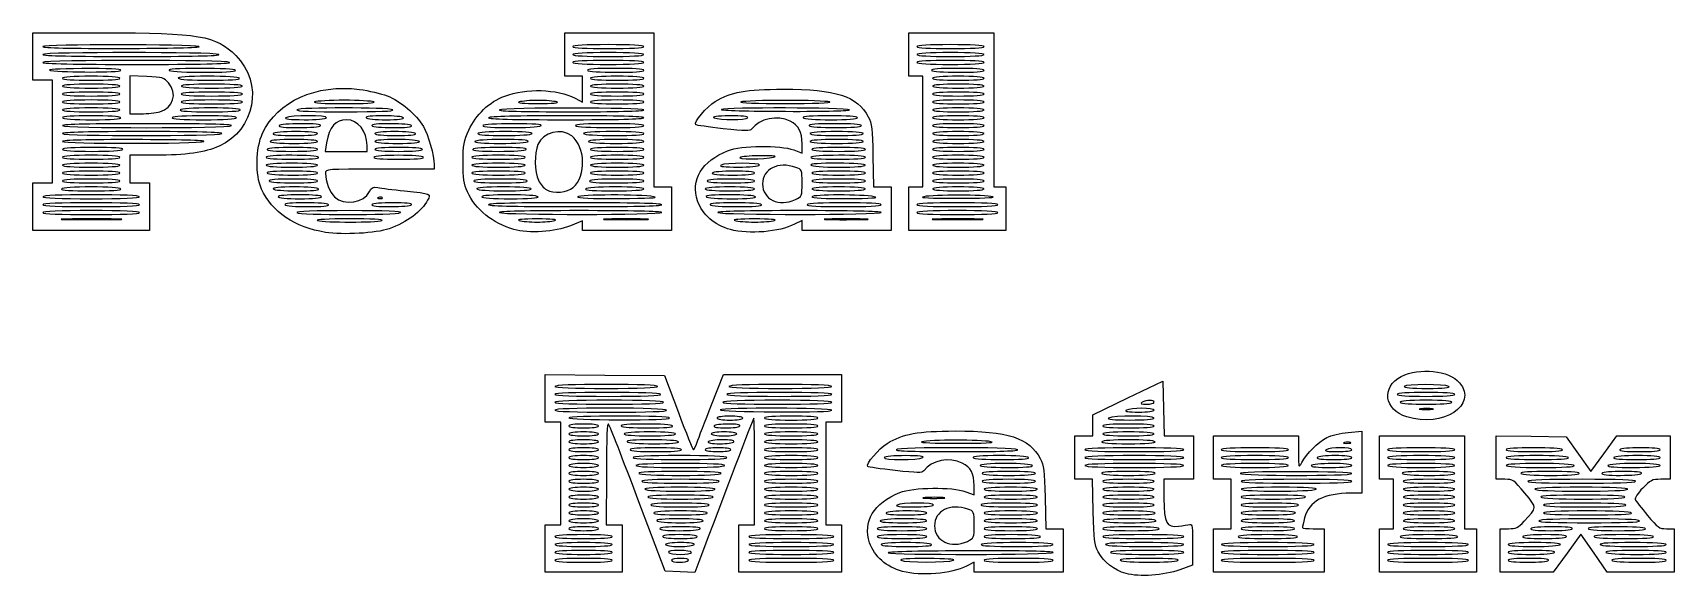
# Model space of a CAD drawing. Extents: x 6 to 193, y 8 to 70.
import ezdxf

# ---------------------------------------------------------------- set-up
doc = ezdxf.new("R2010")
doc.units = 0
doc.layers.get('0').update_dxf_attribs({"linetype": 'CONTINUOUS'})

msp = doc.modelspace()

# ---------------------------------------------------------------- linework, layer by layer
at = {"color": 7}
for points in [[(6.30132, 50.442971), (6.30132, 53.14297), (7.42632, 53.14297), (8.551321, 53.14297), (8.551321, 58.99297), (8.551321, 64.84297), (7.42632, 64.84297), (6.30132, 64.84297), (6.30132, 67.54297), (6.30132, 70.24297), (14.27254, 70.24297)], [(68.007571, 62.78737), (68.851321, 62.358835), (68.851321, 63.82591), (68.851321, 65.292985), (67.838821, 65.292985), (66.826321, 65.292985), (66.826321, 67.767985), (66.826321, 70.242985), (71.888821, 70.242985), (76.95132, 70.242985), (76.95132, 61.467985), (76.95132, 52.692985), (77.96382, 52.692985), (78.97632, 52.692985), (78.97632, 50.217986), (78.97632, 47.742985), (73.913821, 47.742985), (68.851321, 47.742985), (68.851321, 48.279325), (68.851321, 48.815673), (67.48461, 48.263635)], [(19.258306, 65.259805), (17.326321, 65.339148), (17.326321, 63.178556), (17.326321, 61.01797), (18.620071, 61.01947)], [(20.750937, 61.253215), (20.750937, 61.252968)], [(20.195071, 56.297425), (17.326321, 56.292925), (17.326321, 54.717925), (17.326321, 53.142925), (18.451321, 53.142925), (19.576321, 53.142925), (19.576321, 50.442926), (19.576321, 47.742925), (12.938821, 47.742925), (6.30132, 47.742925), (6.30132, 50.442971)], [(39.720649, 57.699236), (39.561766, 56.742986), (41.944043, 56.742986), (44.326321, 56.742986), (44.326321, 57.425208)], [(92.87007, 56.904138), (93.82632, 56.537943), (93.82332, 57.59671)], [(101.890155, 56.23672), (101.966175, 52.69297), (102.958905, 52.69297), (103.951635, 52.69297), (103.951635, 50.217971), (103.951635, 47.74297), (98.889135, 47.74297), (93.826635, 47.74297), (93.826635, 48.310045), (93.826635, 48.877113), (92.975752, 48.443028)], [(51.972995, 55.224235), (51.976295, 54.717985), (45.788795, 54.717985)], [(77.85132, 49.777519), (77.85132, 49.777924)], [(85.667865, 47.83651), (85.66755, 47.836525)], [(64.576321, 11.517982), (64.576321, 14.217982), (65.476321, 14.217982), (66.376321, 14.217982), (66.376321, 20.067982), (66.376321, 25.917982), (65.476321, 25.917982), (64.576321, 25.917982), (64.576321, 28.621281), (64.576321, 31.324582), (71.376586, 31.265032), (78.17685, 31.205482), (79.755218, 26.986732)], [(83.529547, 27.886732), (84.868425, 31.317982), (91.597372, 31.317982), (98.32632, 31.317982), (98.32632, 28.617982), (98.32632, 25.917982), (97.42632, 25.917982), (96.52632, 25.917982), (96.52632, 20.067982), (96.52632, 14.217982), (97.42632, 14.217982), (98.32632, 14.217982), (98.32632, 11.517982), (98.32632, 8.817982), (92.47632, 8.817982), (86.62632, 8.817982), (86.62632, 11.517983), (86.62632, 14.217983), (87.52632, 14.217983), (88.42632, 14.217983), (88.42632, 20.330483)], [(126.942502, 15.736732), (126.855082, 19.392982), (125.865705, 19.392982), (124.876327, 19.392982), (124.876327, 21.867982), (124.876327, 24.342982), (125.888827, 24.342982), (126.901327, 24.342982), (126.901327, 25.545151), (126.901327, 26.747319), (130.895077, 28.660431), (134.88882, 30.573545), (134.95122, 27.458263), (135.01362, 24.342982), (136.694947, 24.342982), (138.376267, 24.342982), (138.376267, 21.867982), (138.376267, 19.392982), (136.688767, 19.392982), (135.001267, 19.392982), (135.001267, 17.193047)], [(140.62632, 11.293014), (140.62632, 13.768014), (141.63882, 13.768014), (142.65132, 13.768014), (142.65132, 16.580514), (142.65132, 19.393014), (141.63882, 19.393014), (140.62632, 19.393014), (140.62632, 21.868014), (140.62632, 24.343014), (145.46382, 24.343014), (150.30132, 24.343014), (150.31032, 22.486764)], [(155.946292, 24.727913), (157.501313, 24.85828), (157.501313, 21.338148), (157.501313, 17.818014), (156.274882, 17.818014)], [(173.78829, 19.393014), (172.80132, 19.393014), (172.80132, 21.873205), (172.80132, 24.353398), (176.784773, 24.291958), (180.768225, 24.230518), (182.159243, 22.255943), (183.550253, 20.28137), (185.035215, 22.312193), (186.520178, 24.343014), (189.560745, 24.343014), (192.60132, 24.343014), (192.60132, 21.868014), (192.60132, 19.393014), (191.523165, 19.393014)], [(71.564553, 20.124233), (71.551323, 14.217983), (72.451323, 14.217983), (73.351323, 14.217983), (73.351323, 11.517983), (73.351323, 8.817983), (68.963823, 8.817983), (64.576323, 8.817983), (64.576321, 11.517982)], [(82.083345, 9.99012), (81.63717, 8.799758), (79.943625, 8.86512), (78.25008, 8.930483), (75.144847, 17.142983)], [(109.864358, 17.3075), (109.864357, 17.307397)], [(112.445077, 17.979134), (113.401327, 17.612944), (113.398327, 18.671713)], [(121.465163, 17.311735), (121.541183, 13.767985), (122.533913, 13.767985), (123.526643, 13.767985), (123.526643, 11.292985), (123.526643, 8.817985), (118.464143, 8.817985), (113.401643, 8.817985), (113.401643, 9.385057), (113.401643, 9.952131), (112.55076, 9.518041)], [(151.98882, 13.768014), (153.22632, 13.768014), (153.22632, 11.293014), (153.22632, 8.818014), (146.92632, 8.818014), (140.62632, 8.818014), (140.62632, 11.293014)], [(173.25132, 11.293014), (173.25132, 13.768014), (174.218153, 13.768014)], [(192.16836, 13.768014), (193.05132, 13.768014), (193.05132, 11.293014), (193.05132, 8.818014), (189.243105, 8.818014), (185.434883, 8.818014), (183.931358, 10.974513), (182.427832, 13.131012), (180.857978, 10.974513), (179.288115, 8.818014), (176.269717, 8.818014), (173.25132, 8.818014), (173.25132, 11.293014)], [(138.263767, 11.969713), (138.263767, 9.608941), (136.801267, 9.086804)], [(105.242865, 8.911529), (105.24255, 8.911526)]]:
    msp.add_lwpolyline(points, dxfattribs=at)
for points in [[(105.97632, 50.217971), (105.97632, 52.692971), (106.76382, 52.692971), (107.55132, 52.692971), (107.55132, 58.99297), (107.55132, 65.29297), (106.76382, 65.29297), (105.97632, 65.29297), (105.97632, 67.76797), (105.97632, 70.24297), (110.813828, 70.24297), (115.651327, 70.24297), (115.651327, 61.46797), (115.651327, 52.692971), (116.326327, 52.692971), (117.001328, 52.692971), (117.001328, 50.217971), (117.001328, 47.74297), (111.488827, 47.74297), (105.97632, 47.74297)], [(25.20132, 68.66797)], [(27.45132, 67.76797)], [(75.82632, 68.667985)], [(75.82632, 67.767985)], [(114.526328, 68.66797)], [(114.526328, 67.76797)], [(16.313821, 65.96797)], [(28.68882, 66.86797)], [(29.36382, 65.96797)], [(75.82632, 66.867985)], [(75.82632, 65.967985)], [(114.526328, 66.86797)], [(114.526328, 65.96797)], [(16.201321, 65.067971)], [(16.201321, 64.16797)], [(29.81382, 65.067971)], [(30.15132, 64.16797)], [(75.82632, 65.067985)], [(75.82632, 64.167985)], [(114.526328, 65.067971)], [(114.526328, 64.16797)], [(16.201321, 63.26797)], [(16.201321, 62.36797)], [(30.15132, 63.26797)], [(30.15132, 62.36797)], [(45.113821, 62.367986)], [(65.926321, 62.367985)], [(75.82632, 63.267985)], [(75.82632, 62.367985)], [(96.97632, 62.36797)], [(114.526328, 63.26797)], [(114.526328, 62.36797)], [(16.201321, 61.46797)], [(16.313821, 60.567971)], [(29.47632, 60.567971)], [(29.92632, 61.46797)], [(39.713821, 60.567985)], [(47.251321, 61.467985)], [(48.488821, 60.567985)], [(75.82632, 61.452588)], [(75.82632, 60.567985)], [(87.63882, 60.567971)], [(99.213322, 61.48075)], [(100.12632, 60.567971)], [(114.526328, 61.46797)], [(114.526328, 60.567971)], [(27.78882, 58.767971)], [(28.91382, 59.667971)], [(38.701321, 58.767986)], [(39.038821, 59.667986)], [(49.388821, 59.667986)], [(49.838821, 58.767986)], [(63.113821, 58.767985)], [(64.126321, 59.667985)], [(75.82632, 59.667985)], [(75.82632, 58.767985)], [(100.57632, 59.667971)], [(100.80132, 58.767971)], [(114.526328, 59.667971)], [(114.526328, 58.767971)], [(16.201321, 56.067971)], [(16.538821, 56.967971)], [(25.76382, 57.86797)], [(38.701321, 57.867986)], [(38.701321, 56.967985)], [(38.813821, 56.067986)], [(50.288821, 57.867986)], [(50.626321, 56.967985)], [(50.738821, 56.067986)], [(62.326321, 56.067985)], [(62.438821, 56.967985)], [(62.663821, 57.867985)], [(75.82632, 57.867985)], [(75.82632, 56.967985)], [(75.82632, 56.067985)], [(90.56382, 56.067971)], [(100.80132, 57.86797)], [(101.02632, 56.967971)], [(101.02632, 56.067971)], [(114.526328, 57.86797)], [(114.526328, 56.967971)], [(114.526328, 56.067971)], [(16.201321, 55.167971)], [(16.201321, 54.267971)], [(38.701321, 55.167986)], [(38.701321, 54.267986)], [(62.326321, 55.167986)], [(62.326321, 54.267985)], [(75.82632, 55.167986)], [(75.82632, 54.267985)], [(88.42632, 54.267971)], [(88.98882, 55.167971)], [(101.02632, 55.167971)], [(101.02632, 54.267971)], [(114.526328, 55.167971)], [(114.526328, 54.267971)], [(16.201321, 53.36797)], [(16.313821, 52.46797)], [(38.701321, 53.367986)], [(38.813821, 52.467985)], [(62.551321, 53.367985)], [(63.001321, 52.467985)], [(67.766507, 52.610118)], [(75.82632, 53.367985)], [(75.82632, 52.467985)], [(88.42632, 53.36797)], [(88.42632, 52.46797)], [(101.02632, 53.36797)], [(101.02632, 52.46797)], [(114.526328, 53.36797)], [(114.526328, 52.46797)], [(18.451321, 51.567971)], [(18.451321, 50.667971)], [(39.151321, 51.567985)], [(39.938821, 50.667986)], [(46.065384, 51.478938)], [(49.388821, 50.667986)], [(63.788821, 51.567985)], [(76.95132, 51.579468)], [(77.85132, 50.667986)], [(88.53882, 51.567985)], [(89.21382, 50.667986)], [(93.061065, 51.25612)], [(102.03882, 51.580893)], [(102.82632, 50.667986)], [(115.538827, 51.567963)], [(116.101327, 50.667971)], [(15.820669, 49.03594)], [(18.451321, 49.767971)], [(46.013821, 48.867985)], [(48.151321, 49.767986)], [(65.701321, 48.867985)], [(75.88257, 49.035625)], [(90.67632, 48.867985)], [(100.846192, 49.035775)], [(102.82632, 49.778869)], [(113.919802, 49.03558)], [(116.101327, 49.767971)], [(39.601295, 47.518128)], [(61.017808, 47.854218)], [(77.40132, 29.968014)], [(97.20132, 29.968014)], [(167.40132, 29.968014)], [(77.73882, 29.068014)], [(78.07632, 28.168014)], [(97.20132, 29.068014)], [(97.20132, 28.168014)], [(133.87632, 28.167983)], [(167.73882, 28.168014)], [(168.07632, 29.068014)], [(78.41382, 27.268014)], [(78.75132, 26.374989)], [(87.07632, 26.368014)], [(95.62632, 26.368014)], [(97.20132, 27.266276)], [(133.87632, 27.267983)], [(133.87632, 26.367983)], [(162.638985, 26.497479)], [(165.549097, 27.428813)], [(70.651321, 25.467983)], [(70.651321, 24.567983)], [(79.08882, 25.467983)], [(79.42632, 24.567983)], [(86.40132, 24.567983)], [(86.73882, 25.467983)], [(95.62632, 25.467983)], [(95.62632, 24.567983)], [(133.87632, 25.467983)], [(133.87632, 24.567983)], [(159.52632, 11.293014), (159.52632, 13.768014), (160.31382, 13.768014), (161.10132, 13.768014), (161.10132, 16.580514), (161.10132, 19.393014), (160.31382, 19.393014), (159.52632, 19.393014), (159.52632, 21.868014), (159.52632, 24.343014), (164.36382, 24.343014), (169.20132, 24.343014), (169.20132, 19.055514), (169.20132, 13.768014), (169.87632, 13.768014), (170.55132, 13.768014), (170.55132, 11.293014), (170.55132, 8.818014), (165.03882, 8.818014), (159.52632, 8.818014)], [(70.651321, 23.667983)], [(70.651321, 22.767983)], [(79.76382, 23.667983)], [(80.10132, 22.767983)], [(85.72632, 22.767983)], [(86.06382, 23.667983)], [(95.62632, 23.667983)], [(95.62632, 22.767983)], [(115.313827, 23.680883)], [(118.351327, 22.767982)], [(133.98882, 23.667983)], [(137.25132, 22.767983)], [(149.17632, 22.768014)], [(156.211853, 23.590612)], [(156.37632, 22.768014)], [(168.07632, 22.768014)], [(180.33882, 22.768014)], [(191.47632, 22.768014)], [(70.651321, 21.867983)], [(70.651321, 20.967983)], [(85.05132, 20.967983)], [(85.27632, 21.867983)], [(95.62632, 21.867983)], [(95.62632, 20.967983)], [(107.55132, 21.867982)], [(119.588827, 21.867982)], [(120.038827, 20.967982)], [(137.25132, 21.867983)], [(137.25132, 20.967983)], [(149.17632, 21.868014)], [(149.17632, 20.968014)], [(156.37632, 21.868014)], [(156.37632, 20.968014)], [(168.07632, 21.868014)], [(168.07632, 20.968014)], [(181.01382, 21.868014)], [(181.68882, 20.968014)], [(191.47632, 21.868014)], [(191.47632, 20.968014)], [(70.651321, 20.067983)], [(70.651321, 19.167983)], [(84.37632, 19.167983)], [(84.60132, 20.067983)], [(95.62632, 20.067983)], [(95.62632, 19.167983)], [(120.376327, 20.067982)], [(120.376327, 19.167982)], [(133.87632, 19.167983)], [(133.98882, 20.067983)], [(156.37632, 20.049998)], [(156.37632, 19.168014)], [(168.07632, 20.068014)], [(168.07632, 19.168014)], [(182.25132, 20.068014)], [(188.66382, 19.168014)], [(189.33882, 20.068014)], [(70.651321, 18.267983)], [(70.651321, 17.367983)], [(83.70132, 17.367983)], [(83.92632, 18.267983)], [(95.62632, 18.267983)], [(95.62632, 17.367983)], [(120.601327, 18.267982)], [(120.601327, 17.367982)], [(133.87632, 18.267983)], [(133.87632, 17.367983)], [(151.08882, 17.368014)], [(152.32632, 18.268014)], [(168.07632, 18.268014)], [(168.07632, 17.368014)], [(187.42632, 17.368014)], [(187.76382, 18.268014)], [(70.651321, 16.467983)], [(70.651321, 15.567983)], [(83.02632, 15.567983)], [(83.25132, 16.467983)], [(95.62632, 16.467983)], [(95.62632, 15.567983)], [(108.00132, 15.567982)], [(108.78882, 16.467983)], [(120.601327, 16.467983)], [(120.601327, 15.567982)], [(133.87632, 16.467983)], [(133.98882, 15.567983)], [(149.96382, 15.568014)], [(150.30132, 16.468014)], [(168.07632, 16.468014)], [(168.07632, 15.568014)], [(187.53882, 16.468014)], [(188.21382, 15.568014)], [(70.651321, 14.667983)], [(70.651321, 13.767983)], [(82.23882, 13.767983)], [(82.57632, 14.667983)], [(95.62632, 14.667983)], [(95.62632, 13.767983)], [(108.00132, 14.667982)], [(108.00132, 13.767982)], [(120.601327, 14.667982)], [(120.601327, 13.767982)], [(134.10132, 14.667983)], [(134.43882, 13.767983)], [(149.85132, 14.668014)], [(149.85132, 13.768014)], [(168.07632, 14.668014)], [(168.07632, 13.768014)], [(181.46382, 13.768014)], [(189.11382, 14.668014)], [(189.78882, 13.768014)], [(72.226321, 12.867983)], [(72.226321, 11.967983)], [(81.56382, 11.967983)], [(81.90132, 12.867983)], [(97.42632, 12.867983)], [(97.42632, 11.967983)], [(108.00132, 12.867982)], [(108.56382, 11.967982)], [(112.636072, 12.331119)], [(120.938828, 12.867982)], [(122.401327, 11.967982)], [(137.25132, 12.867983)], [(137.25132, 11.967983)], [(150.18882, 12.868014)], [(152.10132, 11.968014)], [(168.41382, 12.868014)], [(169.65132, 11.968014)], [(180.11382, 11.968014)], [(180.78882, 12.868014)], [(190.68882, 12.868014)], [(192.15132, 11.968014)], [(72.226321, 11.067982)], [(72.226321, 10.167982)], [(80.88882, 10.167982)], [(81.22632, 11.067982)], [(97.42632, 11.067982)], [(97.42632, 10.167982)], [(111.038827, 10.167982)], [(122.401328, 11.058118)], [(122.401328, 10.167982)], [(136.57632, 10.167982)], [(137.25132, 11.067982)], [(152.10132, 11.068014)], [(152.10132, 10.168014)], [(169.65132, 11.068014)], [(169.65132, 10.168014)], [(178.76382, 10.168014)], [(179.43882, 11.068014)], [(192.15132, 11.068014)], [(192.15132, 10.168014)], [(130.685902, 8.666747)]]:
    msp.add_lwpolyline(points, close=True, dxfattribs=at)
for points in [[(14.27254, 70.24297), (25.274607, 70.24297), (27.121922, 69.92671), (29.394499, 67.654135)], [(25.20132, 68.66797), (24.350483, 68.940453), (7.42632, 68.940453), (7.42632, 68.66797)], [(7.42632, 68.66797), (7.42632, 68.521285), (10.617619, 68.450778), (16.595071, 68.465395)], [(27.45132, 67.76797), (26.984265, 68.0698), (7.42632, 68.0698), (7.42632, 67.76797)], [(7.42632, 67.76797), (7.42632, 67.621233), (10.967774, 67.544163), (17.607571, 67.546413)], [(16.595071, 68.465395), (21.637883, 68.477695), (25.510695, 68.568888), (25.20132, 68.66797)], [(17.607571, 67.546413), (24.263993, 67.548663), (27.671975, 67.625373), (27.45132, 67.76797)], [(29.394499, 67.654135), (32.577007, 64.47163), (31.607306, 59.188675), (27.502517, 57.346555)], [(71.776321, 68.892985), (69.226321, 68.892985), (67.726321, 68.809653), (67.726321, 68.667985)], [(67.726321, 68.667985), (67.726321, 68.526318), (69.226321, 68.442985), (71.776321, 68.442985)], [(71.776321, 67.992985), (69.226321, 67.992985), (67.726321, 67.909653), (67.726321, 67.767985)], [(67.726321, 67.767985), (67.726321, 67.626318), (69.226321, 67.542985), (71.776321, 67.542985)], [(75.82632, 68.667985), (75.82632, 68.809653), (74.32632, 68.892985), (71.776321, 68.892985)], [(71.776321, 68.442985), (74.32632, 68.442985), (75.82632, 68.526318), (75.82632, 68.667985)], [(75.82632, 67.767985), (75.82632, 67.909653), (74.32632, 67.992985), (71.776321, 67.992985)], [(71.776321, 67.542985), (74.32632, 67.542985), (75.82632, 67.626318), (75.82632, 67.767985)], [(110.70132, 68.89297), (108.30132, 68.89297), (106.87632, 68.809143), (106.87632, 68.66797)], [(106.87632, 68.66797), (106.87632, 68.52679), (108.30132, 68.442971), (110.70132, 68.442971)], [(110.70132, 67.99297), (108.30132, 67.99297), (106.87632, 67.909143), (106.87632, 67.76797)], [(106.87632, 67.76797), (106.87632, 67.62679), (108.30132, 67.54297), (110.70132, 67.54297)], [(114.526328, 68.66797), (114.526328, 68.809143), (113.101327, 68.89297), (110.70132, 68.89297)], [(110.70132, 68.442971), (113.101327, 68.442971), (114.526328, 68.52679), (114.526328, 68.66797)], [(114.526328, 67.76797), (114.526328, 67.909143), (113.101327, 67.99297), (110.70132, 67.99297)], [(110.70132, 67.54297), (113.101327, 67.54297), (114.526328, 67.62679), (114.526328, 67.76797)], [(28.68882, 66.86797), (28.497485, 67.177555), (7.42632, 67.177555), (7.42632, 66.86797)], [(7.42632, 66.86797), (7.42632, 66.72112), (11.143247, 66.64297), (18.1271, 66.64297)], [(11.88335, 66.159176), (9.200183, 66.139301), (7.731794, 66.060401), (8.326321, 65.96797)], [(8.326321, 65.96797), (9.955391, 65.714695), (16.157291, 65.714695), (16.313821, 65.96797)], [(16.313821, 65.96797), (16.405037, 66.115563), (14.880789, 66.181338), (11.88335, 66.159176)], [(18.1271, 66.64297), (25.203656, 66.64297), (28.78078, 66.71917), (28.68882, 66.86797)], [(25.356791, 66.189521), (22.77632, 66.18727), (21.601162, 66.113478), (21.826321, 65.96797)], [(21.826321, 65.96797), (22.286423, 65.670625), (29.547587, 65.670625), (29.36382, 65.96797)], [(29.36382, 65.96797), (29.279702, 66.104073), (27.696581, 66.191605), (25.356791, 66.189521)], [(71.776321, 67.092985), (69.226321, 67.092985), (67.726321, 67.009653), (67.726321, 66.867985)], [(67.726321, 66.867985), (67.726321, 66.726318), (69.226321, 66.642985), (71.776321, 66.642985)], [(72.550541, 66.192985), (70.423985, 66.192985), (69.323548, 66.114048), (69.413821, 65.967985)], [(69.413821, 65.967985), (69.495766, 65.835393), (70.841158, 65.742985), (72.6896, 65.742985)], [(75.82632, 66.867985), (75.82632, 67.009653), (74.32632, 67.092985), (71.776321, 67.092985)], [(71.776321, 66.642985), (74.32632, 66.642985), (75.82632, 66.726318), (75.82632, 66.867985)], [(75.82632, 65.967985), (75.82632, 66.10768), (74.584395, 66.192985), (72.550541, 66.192985)], [(72.6896, 65.742985), (74.630747, 65.742985), (75.82632, 65.82874), (75.82632, 65.967985)], [(110.70132, 67.09297), (108.30132, 67.09297), (106.87632, 67.009143), (106.87632, 66.86797)], [(106.87632, 66.86797), (106.87632, 66.72679), (108.30132, 66.64297), (110.70132, 66.64297)], [(111.475545, 66.192971), (109.49898, 66.192971), (108.473723, 66.11374), (108.56382, 65.96797)], [(108.56382, 65.96797), (108.644933, 65.83672), (109.916153, 65.74297), (111.61461, 65.74297)], [(114.526328, 66.86797), (114.526328, 67.009143), (113.101327, 67.09297), (110.70132, 67.09297)], [(110.70132, 66.64297), (113.101327, 66.64297), (114.526328, 66.72679), (114.526328, 66.86797)], [(114.526328, 65.96797), (114.526328, 66.106908), (113.359403, 66.192971), (111.475545, 66.192971)], [(111.61461, 65.74297), (113.405753, 65.74297), (114.526328, 65.829558), (114.526328, 65.96797)], [(12.938821, 65.29297), (10.913821, 65.29297), (9.676321, 65.20762), (9.676321, 65.067971)], [(9.676321, 65.067971), (9.676321, 64.928313), (10.913821, 64.84297), (12.938821, 64.84297)], [(12.938821, 64.392971), (10.913821, 64.392971), (9.676321, 64.30762), (9.676321, 64.16797)], [(9.676321, 64.16797), (9.676321, 64.028313), (10.913821, 63.942971), (12.938821, 63.942971)], [(16.201321, 65.067971), (16.201321, 65.20762), (14.963821, 65.29297), (12.938821, 65.29297)], [(12.938821, 64.84297), (14.963821, 64.84297), (16.201321, 64.928313), (16.201321, 65.067971)], [(16.201321, 64.16797), (16.201321, 64.30762), (14.963821, 64.392971), (12.938821, 64.392971)], [(12.938821, 63.942971), (14.963821, 63.942971), (16.201321, 64.028313), (16.201321, 64.16797)], [(21.733306, 64.549166), (21.229823, 65.134503), (21.049636, 65.186238), (19.258306, 65.259805)], [(20.750937, 61.252968), (22.289187, 61.680183), (22.781168, 63.330956), (21.733306, 64.549166)], [(26.187263, 65.29297), (23.919557, 65.29297), (22.748399, 65.214273), (22.83882, 65.067971)], [(22.83882, 65.067971), (22.921848, 64.933623), (24.383083, 64.84297), (26.465378, 64.84297)], [(26.66382, 64.392971), (24.48882, 64.392971), (23.17632, 64.308288), (23.17632, 64.16797)], [(23.17632, 64.16797), (23.17632, 64.027646), (24.48882, 63.942971), (26.66382, 63.942971)], [(29.81382, 65.067971), (29.730793, 65.20231), (28.269557, 65.29297), (26.187263, 65.29297)], [(26.465378, 64.84297), (28.733082, 64.84297), (29.904241, 64.921668), (29.81382, 65.067971)], [(30.15132, 64.16797), (30.15132, 64.308288), (28.838821, 64.392971), (26.66382, 64.392971)], [(26.66382, 63.942971), (28.838821, 63.942971), (30.15132, 64.027646), (30.15132, 64.16797)], [(32.44315, 58.812198), (34.138851, 62.451198), (38.525882, 64.431333), (43.475497, 63.791778)], [(43.475497, 63.791778), (44.500325, 63.659358), (45.91611, 63.330011), (46.621688, 63.059905)], [(59.995516, 63.035515), (62.458531, 63.957048), (65.915345, 63.849985), (68.007571, 62.78737)], [(72.788821, 65.292985), (70.913821, 65.292985), (69.751321, 65.20687), (69.751321, 65.067985)], [(69.751321, 65.067985), (69.751321, 64.929093), (70.913821, 64.842985), (72.788821, 64.842985)], [(72.788821, 64.392985), (70.913821, 64.392985), (69.751321, 64.30687), (69.751321, 64.167985)], [(69.751321, 64.167985), (69.751321, 64.029093), (70.913821, 63.942985), (72.788821, 63.942985)], [(75.82632, 65.067985), (75.82632, 65.20687), (74.66382, 65.292985), (72.788821, 65.292985)], [(72.788821, 64.842985), (74.66382, 64.842985), (75.82632, 64.929093), (75.82632, 65.067985)], [(75.82632, 64.167985), (75.82632, 64.30687), (74.66382, 64.392985), (72.788821, 64.392985)], [(72.788821, 63.942985), (74.66382, 63.942985), (75.82632, 64.029093), (75.82632, 64.167985)], [(83.933595, 62.412348), (85.706715, 63.50125), (87.428497, 63.814398), (91.689135, 63.822865)], [(91.689135, 63.822865), (97.657545, 63.834715), (100.11531, 63.034818), (101.34432, 60.68047)], [(111.601327, 65.29297), (109.80132, 65.29297), (108.67632, 65.206428), (108.67632, 65.067971)], [(108.67632, 65.067971), (108.67632, 64.929506), (109.80132, 64.84297), (111.601327, 64.84297)], [(111.601327, 64.392971), (109.80132, 64.392971), (108.67632, 64.306428), (108.67632, 64.16797)], [(108.67632, 64.16797), (108.67632, 64.029505), (109.80132, 63.942971), (111.601327, 63.942971)], [(114.526328, 65.067971), (114.526328, 65.206428), (113.401328, 65.29297), (111.601327, 65.29297)], [(111.601327, 64.84297), (113.401328, 64.84297), (114.526328, 64.929505), (114.526328, 65.067971)], [(114.526328, 64.16797), (114.526328, 64.306428), (113.401328, 64.392971), (111.601327, 64.392971)], [(111.601327, 63.942971), (113.401328, 63.942971), (114.526328, 64.029505), (114.526328, 64.16797)], [(12.938821, 63.49297), (10.913821, 63.49297), (9.676321, 63.407621), (9.676321, 63.26797)], [(9.676321, 63.26797), (9.676321, 63.128313), (10.913821, 63.04297), (12.938821, 63.04297)], [(12.938821, 62.59297), (10.913821, 62.59297), (9.676321, 62.507621), (9.676321, 62.36797)], [(9.676321, 62.36797), (9.676321, 62.228313), (10.913821, 62.14297), (12.938821, 62.14297)], [(12.938821, 61.692971), (10.913821, 61.692971), (9.676321, 61.60762), (9.676321, 61.46797)], [(16.201321, 63.26797), (16.201321, 63.407621), (14.963821, 63.49297), (12.938821, 63.49297)], [(12.938821, 63.04297), (14.963821, 63.04297), (16.201321, 63.128313), (16.201321, 63.26797)], [(16.201321, 62.36797), (16.201321, 62.507621), (14.963821, 62.59297), (12.938821, 62.59297)], [(12.938821, 62.14297), (14.963821, 62.14297), (16.201321, 62.228313), (16.201321, 62.36797)], [(16.201321, 61.46797), (16.201321, 61.60762), (14.963821, 61.692971), (12.938821, 61.692971)], [(26.564599, 61.692971), (24.566156, 61.692971), (23.146486, 61.601726), (23.06382, 61.46797)], [(26.66382, 63.49297), (24.48882, 63.49297), (23.17632, 63.408288), (23.17632, 63.26797)], [(23.17632, 63.26797), (23.17632, 63.127645), (24.48882, 63.04297), (26.66382, 63.04297)], [(26.66382, 62.59297), (24.48882, 62.59297), (23.17632, 62.508288), (23.17632, 62.36797)], [(23.17632, 62.36797), (23.17632, 62.227645), (24.48882, 62.14297), (26.66382, 62.14297)], [(29.92632, 61.46797), (29.92632, 61.607928), (28.655747, 61.692971), (26.564599, 61.692971)], [(30.15132, 63.26797), (30.15132, 63.408288), (28.838821, 63.49297), (26.66382, 63.49297)], [(26.66382, 63.04297), (28.838821, 63.04297), (30.15132, 63.127645), (30.15132, 63.26797)], [(30.15132, 62.36797), (30.15132, 62.508288), (28.838821, 62.59297), (26.66382, 62.59297)], [(26.66382, 62.14297), (28.838821, 62.14297), (30.15132, 62.227645), (30.15132, 62.36797)], [(47.251321, 61.467985), (46.792595, 61.764431), (36.522037, 61.764431), (36.33882, 61.467985)], [(38.363821, 62.367986), (38.089469, 62.250093), (39.406837, 62.174613), (41.738821, 62.174613)], [(41.738821, 62.561358), (40.130071, 62.561358), (38.611321, 62.474335), (38.363821, 62.367986)], [(45.113821, 62.367986), (44.866321, 62.474335), (43.347571, 62.561358), (41.738821, 62.561358)], [(41.738821, 62.174613), (44.070804, 62.174613), (45.388172, 62.250093), (45.113821, 62.367986)], [(46.621688, 63.059905), (48.098776, 62.494443), (49.941173, 60.936865), (50.7348, 59.582643)], [(55.90305, 59.173091), (56.696029, 60.91615), (58.249406, 62.382213), (59.995516, 63.035515)], [(75.82632, 61.452588), (75.82632, 61.734835), (59.846661, 61.744765), (59.400625, 61.462788)], [(61.651321, 62.367985), (61.303367, 62.25655), (62.118648, 62.187835), (63.788821, 62.187835)], [(63.788821, 62.548128), (62.922571, 62.548128), (61.960696, 62.46706), (61.651321, 62.367985)], [(65.926321, 62.367985), (65.616946, 62.46706), (64.655071, 62.548128), (63.788821, 62.548128)], [(63.788821, 62.187835), (65.458993, 62.187835), (66.274274, 62.256535), (65.926321, 62.367985)], [(72.788821, 63.492985), (70.913821, 63.492985), (69.751321, 63.40687), (69.751321, 63.267985)], [(69.751321, 63.267985), (69.751321, 63.129093), (70.913821, 63.042985), (72.788821, 63.042985)], [(72.788821, 62.592985), (70.913821, 62.592985), (69.751321, 62.50687), (69.751321, 62.367985)], [(69.751321, 62.367985), (69.751321, 62.229093), (70.913821, 62.142985), (72.788821, 62.142985)], [(75.82632, 63.267985), (75.82632, 63.40687), (74.66382, 63.492985), (72.788821, 63.492985)], [(72.788821, 63.042985), (74.66382, 63.042985), (75.82632, 63.129093), (75.82632, 63.267985)], [(75.82632, 62.367985), (75.82632, 62.50687), (74.66382, 62.592985), (72.788821, 62.592985)], [(72.788821, 62.142985), (74.66382, 62.142985), (75.82632, 62.229093), (75.82632, 62.367985)], [(81.718365, 59.77624), (81.464272, 60.030333), (82.967302, 61.818933), (83.933595, 62.412348)], [(99.213322, 61.480766), (98.814517, 61.733088), (85.050315, 61.756856), (84.65499, 61.50589)], [(86.85132, 62.36797), (86.537857, 62.267583), (88.779202, 62.187821), (91.91382, 62.187821)], [(91.91382, 62.548113), (89.43882, 62.548113), (87.160695, 62.467045), (86.85132, 62.36797)], [(96.97632, 62.36797), (96.666945, 62.467045), (94.38882, 62.548113), (91.91382, 62.548113)], [(91.91382, 62.187821), (95.048437, 62.187821), (97.289782, 62.267583), (96.97632, 62.36797)], [(111.601327, 63.49297), (109.80132, 63.49297), (108.67632, 63.406428), (108.67632, 63.26797)], [(108.67632, 63.26797), (108.67632, 63.129506), (109.80132, 63.04297), (111.601327, 63.04297)], [(111.601327, 62.59297), (109.80132, 62.59297), (108.67632, 62.506428), (108.67632, 62.36797)], [(108.67632, 62.36797), (108.67632, 62.229506), (109.80132, 62.14297), (111.601327, 62.14297)], [(111.601327, 61.692971), (109.80132, 61.692971), (108.67632, 61.606428), (108.67632, 61.46797)], [(114.526328, 63.26797), (114.526328, 63.406428), (113.401328, 63.49297), (111.601327, 63.49297)], [(111.601327, 63.04297), (113.401328, 63.04297), (114.526328, 63.129505), (114.526328, 63.26797)], [(114.526328, 62.36797), (114.526328, 62.506428), (113.401328, 62.59297), (111.601327, 62.59297)], [(111.601327, 62.14297), (113.401328, 62.14297), (114.526328, 62.229506), (114.526328, 62.36797)], [(114.526328, 61.46797), (114.526328, 61.606428), (113.401328, 61.692971), (111.601327, 61.692971)], [(9.676321, 61.46797), (9.676321, 61.328313), (10.913821, 61.24297), (12.938821, 61.24297)], [(12.925542, 60.792971), (10.909395, 60.792971), (9.676321, 60.707583), (9.676321, 60.567971)], [(9.676321, 60.567971), (9.676321, 60.427931), (10.955747, 60.34297), (13.0646, 60.34297)], [(19.3646, 59.892971), (13.055747, 59.892971), (9.676321, 59.814483), (9.676321, 59.667971)], [(16.313821, 60.567971), (16.231503, 60.701163), (14.848985, 60.792971), (12.925542, 60.792971)], [(12.938821, 61.24297), (14.963821, 61.24297), (16.201321, 61.328313), (16.201321, 61.46797)], [(13.0646, 60.34297), (15.266157, 60.34297), (16.404175, 60.421773), (16.313821, 60.567971)], [(18.620071, 61.01947), (19.331633, 61.020168), (20.290523, 61.12534), (20.750937, 61.253215)], [(28.91382, 59.667971), (29.005703, 59.816636), (25.766156, 59.892971), (19.3646, 59.892971)], [(22.16382, 60.567971), (22.073253, 60.421428), (23.323984, 60.34297), (25.750541, 60.34297)], [(25.889599, 60.792971), (23.741156, 60.792971), (22.247116, 60.702745), (22.16382, 60.567971)], [(23.06382, 61.46797), (22.973391, 61.321653), (24.148984, 61.24297), (26.425541, 61.24297)], [(25.750541, 60.34297), (28.084394, 60.34297), (29.47632, 60.427023), (29.47632, 60.567971)], [(29.47632, 60.567971), (29.47632, 60.708558), (28.130746, 60.792971), (25.889599, 60.792971)], [(26.425541, 61.24297), (28.609393, 61.24297), (29.92632, 61.327608), (29.92632, 61.46797)], [(36.815377, 59.892986), (35.483082, 59.892986), (34.392239, 59.794871), (34.31382, 59.667986)], [(35.10132, 60.567985), (34.871752, 60.419628), (35.533086, 60.348776), (37.169291, 60.346428)], [(39.713821, 60.567985), (39.896968, 60.864325), (35.559874, 60.864325), (35.10132, 60.567985)], [(36.33882, 61.467985), (36.247492, 61.320213), (38.154377, 61.244163), (41.894291, 61.246428)], [(39.038821, 59.667986), (39.128152, 59.812525), (38.333083, 59.892986), (36.815377, 59.892986)], [(37.169291, 60.346428), (38.534161, 60.344178), (39.63492, 60.44032), (39.713821, 60.567985)], [(42.011464, 60.342985), (40.718502, 60.342985), (40.027394, 59.545398), (39.720649, 57.699236)], [(41.894291, 61.246428), (45.654034, 61.248678), (47.474152, 61.323978), (47.251321, 61.467985)], [(44.326321, 57.425208), (44.326321, 59.01229), (43.270594, 60.342985), (42.011464, 60.342985)], [(46.212264, 60.792986), (44.844559, 60.792986), (44.124842, 60.711956), (44.213821, 60.567985)], [(44.213821, 60.567985), (44.290737, 60.443531), (45.308083, 60.342985), (46.490377, 60.342985)], [(46.999764, 59.892986), (45.557057, 59.892986), (44.799658, 59.812255), (44.888821, 59.667986)], [(48.488821, 60.567985), (48.411904, 60.692433), (47.394558, 60.792986), (46.212264, 60.792986)], [(46.490377, 60.342985), (47.858083, 60.342985), (48.577799, 60.424015), (48.488821, 60.567985)], [(49.388821, 59.667986), (49.311115, 59.793715), (48.257057, 59.892986), (46.999764, 59.892986)], [(61.04585, 59.889535), (59.006043, 59.891785), (57.57181, 59.802258), (57.488821, 59.667985)], [(58.163821, 60.567985), (58.072012, 60.419433), (61.048984, 60.342985), (66.925541, 60.342985)], [(67.0646, 60.792985), (61.466157, 60.792985), (58.252673, 60.711753), (58.163821, 60.567985)], [(59.400625, 61.462788), (59.185269, 61.326648), (62.086005, 61.248633), (67.445071, 61.246428)], [(64.126321, 59.667985), (64.352434, 59.814108), (63.335783, 59.887225), (61.04585, 59.889535)], [(66.925541, 60.342985), (72.709393, 60.342985), (75.82632, 60.421773), (75.82632, 60.567985)], [(75.82632, 60.567985), (75.82632, 60.71413), (72.755748, 60.792985), (67.0646, 60.792985)], [(67.445071, 61.246428), (72.474725, 61.244178), (75.82632, 61.326805), (75.82632, 61.452588)], [(71.875541, 59.892985), (69.298985, 59.892985), (67.973132, 59.814723), (68.063821, 59.667985)], [(75.82632, 59.667985), (75.82632, 59.809443), (74.359395, 59.892985), (71.875541, 59.892985)], [(84.85263, 59.319213), (83.1963, 59.50306), (81.78588, 59.708725), (81.718365, 59.77624)], [(85.570852, 60.777153), (84.12834, 60.766803), (83.5197, 60.694353), (83.81382, 60.567971)], [(83.81382, 60.567971), (84.44655, 60.296073), (87.470782, 60.296073), (87.63882, 60.567971)], [(84.65499, 61.50589), (84.498885, 61.406793), (87.78366, 61.3144), (91.954492, 61.30057)], [(87.63882, 60.567971), (87.728152, 60.712511), (86.988697, 60.787315), (85.570852, 60.777153)], [(92.473507, 60.173883), (91.04589, 60.889908), (88.951192, 60.471055), (88.093117, 59.297988)], [(91.954492, 61.30057), (96.602137, 61.285196), (99.4122, 61.354945), (99.213322, 61.48075)], [(93.82332, 57.59671), (93.81882, 58.969833), (93.443085, 59.68759), (92.473507, 60.173883)], [(96.963037, 60.792971), (94.911487, 60.792971), (93.848632, 60.71389), (93.93882, 60.567971)], [(93.93882, 60.567971), (94.020367, 60.436023), (95.328652, 60.34297), (97.102102, 60.34297)], [(97.525537, 59.892971), (95.54898, 59.892971), (94.523722, 59.813741), (94.61382, 59.667971)], [(100.12632, 60.567971), (100.12632, 60.707298), (98.921895, 60.792971), (96.963037, 60.792971)], [(97.102102, 60.34297), (98.968245, 60.34297), (100.12632, 60.42913), (100.12632, 60.567971)], [(100.57632, 59.667971), (100.57632, 59.806908), (99.409395, 59.892971), (97.525537, 59.892971)], [(101.34432, 60.68047), (101.75049, 59.90239), (101.824433, 59.300403), (101.890155, 56.23672)], [(108.67632, 61.46797), (108.67632, 61.329505), (109.80132, 61.24297), (111.601327, 61.24297)], [(111.601327, 60.792971), (109.80132, 60.792971), (108.67632, 60.706428), (108.67632, 60.567971)], [(108.67632, 60.567971), (108.67632, 60.429506), (109.80132, 60.34297), (111.601327, 60.34297)], [(111.601327, 59.892971), (109.80132, 59.892971), (108.67632, 59.806428), (108.67632, 59.667971)], [(111.601327, 61.24297), (113.401328, 61.24297), (114.526328, 61.329505), (114.526328, 61.46797)], [(114.526328, 60.567971), (114.526328, 60.706428), (113.401328, 60.792971), (111.601327, 60.792971)], [(111.601327, 60.34297), (113.401328, 60.34297), (114.526328, 60.429505), (114.526328, 60.567971)], [(114.526328, 59.667971), (114.526328, 59.806428), (113.401328, 59.892971), (111.601327, 59.892971)], [(9.676321, 59.667971), (9.676321, 59.358693), (28.722676, 59.358693), (28.91382, 59.667971)], [(18.8021, 58.99297), (12.868247, 58.99297), (9.676321, 58.914273), (9.676321, 58.767971)], [(9.676321, 58.767971), (9.676321, 58.458896), (27.597801, 58.458896), (27.78882, 58.767971)], [(17.945071, 58.077153), (12.572028, 58.087428), (9.676321, 58.014153), (9.676321, 57.86797)], [(25.76382, 57.86797), (26.026419, 57.980808), (22.770325, 58.067928), (17.945071, 58.077153)], [(27.78882, 58.767971), (27.880651, 58.916553), (24.828656, 58.99297), (18.8021, 58.99297)], [(32.326424, 52.440445), (31.589633, 54.05644), (31.64539, 57.100195), (32.44315, 58.812198)], [(36.00132, 58.092985), (34.351321, 58.092985), (33.30132, 58.005483), (33.30132, 57.867986)], [(33.63882, 58.767986), (33.549178, 58.622943), (34.423984, 58.542986), (36.10054, 58.542986)], [(36.239599, 58.992986), (34.841157, 58.992986), (33.717815, 58.8958), (33.63882, 58.767986)], [(34.31382, 59.667986), (34.224488, 59.523438), (35.019557, 59.442985), (36.537263, 59.442985)], [(38.701321, 57.867986), (38.701321, 58.005483), (37.65132, 58.092985), (36.00132, 58.092985)], [(36.10054, 58.542986), (37.684395, 58.542986), (38.701321, 58.630961), (38.701321, 58.767986)], [(38.701321, 58.767986), (38.701321, 58.904275), (37.730747, 58.992986), (36.239599, 58.992986)], [(36.537263, 59.442985), (37.869559, 59.442985), (38.960401, 59.5411), (39.038821, 59.667986)], [(44.888821, 59.667986), (44.966527, 59.542256), (46.020584, 59.442985), (47.277877, 59.442985)], [(47.463041, 58.992986), (46.121895, 58.992986), (45.226321, 58.902895), (45.226321, 58.767986)], [(45.226321, 58.767986), (45.226321, 58.632191), (46.168247, 58.542986), (47.6021, 58.542986)], [(47.688041, 58.092985), (46.196894, 58.092985), (45.226321, 58.004276), (45.226321, 57.867986)], [(47.277877, 59.442985), (48.720584, 59.442985), (49.477984, 59.523716), (49.388821, 59.667986)], [(49.838821, 58.767986), (49.761205, 58.893566), (48.711485, 58.992986), (47.463041, 58.992986)], [(47.6021, 58.542986), (49.128658, 58.542986), (49.928173, 58.623408), (49.838821, 58.767986)], [(50.288821, 57.867986), (50.209825, 57.995801), (49.086484, 58.092985), (47.688041, 58.092985)], [(50.7348, 59.582643), (51.271803, 58.666315), (51.966446, 56.221196), (51.972995, 55.224235)], [(55.251596, 55.505485), (55.257371, 57.49447), (55.332943, 57.91993), (55.90305, 59.173091)], [(59.765377, 58.092985), (57.983083, 58.092985), (56.670415, 58.000008), (56.588821, 57.867985)], [(60.0896, 58.992985), (58.130748, 58.992985), (56.926321, 58.907313), (56.926321, 58.767985)], [(56.926321, 58.767985), (56.926321, 58.629145), (58.084393, 58.542985), (59.950541, 58.542985)], [(57.488821, 59.667985), (57.305185, 59.37085), (63.666544, 59.37085), (64.126321, 59.667985)], [(62.663821, 57.867985), (62.753902, 58.01374), (61.733083, 58.092985), (59.765377, 58.092985)], [(59.950541, 58.542985), (61.723985, 58.542985), (63.032276, 58.636038), (63.113821, 58.767985)], [(63.113821, 58.767985), (63.204007, 58.913905), (62.141157, 58.992985), (60.0896, 58.992985)], [(67.610743, 58.505193), (66.404338, 59.454153), (64.359472, 58.930938), (63.771095, 57.522753)], [(67.766506, 52.610118), (69.284725, 53.96245), (69.197677, 57.256915), (67.610743, 58.505193)], [(68.063821, 59.667985), (68.147671, 59.53231), (69.716158, 59.442985), (72.0146, 59.442985)], [(72.325541, 58.992985), (70.048984, 58.992985), (68.873391, 58.914303), (68.963821, 58.767985)], [(68.963821, 58.767985), (69.046486, 58.634231), (70.466157, 58.542985), (72.4646, 58.542985)], [(72.676321, 58.092985), (70.72632, 58.092985), (69.526321, 58.007268), (69.526321, 57.867985)], [(72.0146, 59.442985), (74.405747, 59.442985), (75.82632, 59.526835), (75.82632, 59.667985)], [(75.82632, 58.767985), (75.82632, 58.90834), (74.509393, 58.992985), (72.325541, 58.992985)], [(72.4646, 58.542985), (74.555748, 58.542985), (75.82632, 58.62802), (75.82632, 58.767985)], [(75.82632, 57.867985), (75.82632, 58.007268), (74.626321, 58.092985), (72.676321, 58.092985)], [(88.093117, 59.297988), (87.897727, 59.030875), (87.422385, 59.033988), (84.85263, 59.319213)], [(94.61382, 59.667971), (94.694932, 59.536721), (95.966152, 59.442971), (97.664602, 59.442971)], [(97.76382, 58.99297), (95.88882, 58.99297), (94.72632, 58.906855), (94.72632, 58.767971)], [(94.72632, 58.767971), (94.72632, 58.629078), (95.88882, 58.542971), (97.76382, 58.542971)], [(97.76382, 58.092971), (95.88882, 58.092971), (94.72632, 58.006856), (94.72632, 57.86797)], [(97.664602, 59.442971), (99.455745, 59.442971), (100.57632, 59.529558), (100.57632, 59.667971)], [(100.80132, 58.767971), (100.80132, 58.906855), (99.63882, 58.99297), (97.76382, 58.99297)], [(97.76382, 58.542971), (99.63882, 58.542971), (100.80132, 58.629078), (100.80132, 58.767971)], [(100.80132, 57.86797), (100.80132, 58.006856), (99.63882, 58.092971), (97.76382, 58.092971)], [(108.67632, 59.667971), (108.67632, 59.529505), (109.80132, 59.442971), (111.601327, 59.442971)], [(111.601327, 58.99297), (109.80132, 58.99297), (108.67632, 58.906428), (108.67632, 58.767971)], [(108.67632, 58.767971), (108.67632, 58.629506), (109.80132, 58.542971), (111.601327, 58.542971)], [(111.601327, 58.092971), (109.80132, 58.092971), (108.67632, 58.006428), (108.67632, 57.86797)], [(111.601327, 59.442971), (113.401328, 59.442971), (114.526328, 59.529505), (114.526328, 59.667971)], [(114.526328, 58.767971), (114.526328, 58.906428), (113.401328, 58.99297), (111.601327, 58.99297)], [(111.601327, 58.542971), (113.401328, 58.542971), (114.526328, 58.629506), (114.526328, 58.767971)], [(114.526328, 57.86797), (114.526328, 58.006428), (113.401328, 58.092971), (111.601327, 58.092971)], [(9.676321, 57.86797), (9.676321, 57.586976), (25.109916, 57.586976), (25.76382, 57.86797)], [(13.1771, 57.192971), (10.993247, 57.192971), (9.676321, 57.108326), (9.676321, 56.967971)], [(9.676321, 56.967971), (9.676321, 56.828006), (10.946894, 56.74297), (13.038042, 56.74297)], [(12.938821, 56.292971), (10.913821, 56.292971), (9.676321, 56.207621), (9.676321, 56.067971)], [(9.676321, 56.067971), (9.676321, 55.928313), (10.913821, 55.842971), (12.938821, 55.842971)], [(16.201321, 56.067971), (16.201321, 56.207621), (14.963821, 56.292971), (12.938821, 56.292971)], [(12.938821, 55.842971), (14.963821, 55.842971), (16.201321, 55.928313), (16.201321, 56.067971)], [(13.038042, 56.74297), (15.036485, 56.74297), (16.456155, 56.834215), (16.538821, 56.967971)], [(16.538821, 56.967971), (16.62925, 57.114288), (15.453657, 57.192971), (13.1771, 57.192971)], [(27.502517, 57.346555), (25.819897, 56.59144), (23.811146, 56.303043), (20.195071, 56.297425)], [(35.76304, 56.292986), (33.971894, 56.292986), (32.85132, 56.206391), (32.85132, 56.067986)], [(32.85132, 56.067986), (32.85132, 55.929048), (34.018246, 55.842985), (35.902099, 55.842985)], [(32.96382, 56.967985), (32.873827, 56.822373), (33.861484, 56.742986), (35.76304, 56.742986)], [(35.902099, 57.192986), (34.278657, 57.192986), (33.044469, 57.098478), (32.96382, 56.967985)], [(33.30132, 57.867986), (33.30132, 57.73048), (34.351321, 57.642986), (36.00132, 57.642986)], [(35.76304, 56.742986), (37.571895, 56.742986), (38.701321, 56.829468), (38.701321, 56.967985)], [(38.813821, 56.067986), (38.732706, 56.199228), (37.461485, 56.292986), (35.76304, 56.292986)], [(38.701321, 56.967985), (38.701321, 57.105925), (37.618247, 57.192986), (35.902099, 57.192986)], [(35.902099, 55.842985), (37.878658, 55.842985), (38.903915, 55.922208), (38.813821, 56.067986)], [(36.00132, 57.642986), (37.65132, 57.642986), (38.701321, 57.73048), (38.701321, 57.867986)], [(45.113821, 56.067986), (45.023814, 55.922351), (46.015911, 55.842985), (47.926321, 55.842985)], [(47.926321, 56.292986), (46.386731, 56.292986), (45.193903, 56.197556), (45.113821, 56.067986)], [(45.226321, 57.867986), (45.226321, 57.730961), (46.243246, 57.642986), (47.8271, 57.642986)], [(47.926321, 57.192986), (46.276321, 57.192986), (45.226321, 57.105483), (45.226321, 56.967985)], [(45.226321, 56.967985), (45.226321, 56.830481), (46.276321, 56.742986), (47.926321, 56.742986)], [(47.8271, 57.642986), (49.503656, 57.642986), (50.378463, 57.722943), (50.288821, 57.867986)], [(50.626321, 56.967985), (50.626321, 57.105483), (49.57632, 57.192986), (47.926321, 57.192986)], [(47.926321, 56.742986), (49.57632, 56.742986), (50.626321, 56.830481), (50.626321, 56.967985)], [(50.738821, 56.067986), (50.658739, 56.197556), (49.46591, 56.292986), (47.926321, 56.292986)], [(47.926321, 55.842985), (49.83673, 55.842985), (50.828827, 55.922351), (50.738821, 56.067986)], [(59.288821, 56.292986), (57.413821, 56.292986), (56.251321, 56.20687), (56.251321, 56.067985)], [(56.251321, 56.067985), (56.251321, 55.929093), (57.413821, 55.842985), (59.288821, 55.842985)], [(56.363821, 56.967985), (56.27374, 56.82223), (57.294558, 56.742985), (59.262264, 56.742985)], [(59.540377, 57.192985), (57.758083, 57.192985), (56.445415, 57.100008), (56.363821, 56.967985)], [(56.588821, 57.867985), (56.49874, 57.72223), (57.519558, 57.642985), (59.487264, 57.642985)], [(59.262264, 56.742985), (61.044559, 56.742985), (62.357227, 56.835963), (62.438821, 56.967985)], [(62.326321, 56.067985), (62.326321, 56.20687), (61.16382, 56.292986), (59.288821, 56.292986)], [(59.288821, 55.842985), (61.16382, 55.842985), (62.326321, 55.929093), (62.326321, 56.067985)], [(59.487264, 57.642985), (61.269559, 57.642985), (62.582227, 57.735963), (62.663821, 57.867985)], [(62.438821, 56.967985), (62.528902, 57.11374), (61.508083, 57.192985), (59.540377, 57.192985)], [(63.771095, 57.522753), (63.341179, 56.49382), (63.365447, 54.404448), (63.818405, 53.449915)], [(69.526321, 57.867985), (69.526321, 57.728696), (70.72632, 57.642985), (72.676321, 57.642985)], [(72.788821, 57.192985), (70.913821, 57.192985), (69.751321, 57.10687), (69.751321, 56.967985)], [(69.751321, 56.967985), (69.751321, 56.829093), (70.913821, 56.742985), (72.788821, 56.742985)], [(72.788821, 56.292986), (70.913821, 56.292986), (69.751321, 56.20687), (69.751321, 56.067985)], [(69.751321, 56.067985), (69.751321, 55.929093), (70.913821, 55.842985), (72.788821, 55.842985)], [(72.676321, 57.642985), (74.626321, 57.642985), (75.82632, 57.728696), (75.82632, 57.867985)], [(75.82632, 56.967985), (75.82632, 57.10687), (74.66382, 57.192985), (72.788821, 57.192985)], [(72.788821, 56.742985), (74.66382, 56.742985), (75.82632, 56.829093), (75.82632, 56.967985)], [(75.82632, 56.067985), (75.82632, 56.20687), (74.66382, 56.292986), (72.788821, 56.292986)], [(72.788821, 55.842985), (74.66382, 55.842985), (75.82632, 55.929093), (75.82632, 56.067985)], [(81.937327, 51.095306), (81.126202, 53.472116), (82.424805, 55.644145), (85.359127, 56.81854)], [(85.359127, 56.81854), (86.873947, 57.42481), (91.376415, 57.476118), (92.87007, 56.904138)], [(86.85132, 56.067971), (86.109825, 55.830498), (89.630587, 55.830498), (90.56382, 56.067971)], [(89.32632, 56.243921), (88.274445, 56.246171), (87.160695, 56.167046), (86.85132, 56.067971)], [(90.56382, 56.067971), (91.031872, 56.187071), (90.65247, 56.241011), (89.32632, 56.243921)], [(94.72632, 57.86797), (94.72632, 57.729078), (95.88882, 57.642971), (97.76382, 57.642971)], [(94.83882, 56.067971), (94.748632, 55.922043), (95.81148, 55.842971), (97.863037, 55.842971)], [(98.002102, 56.292971), (96.228652, 56.292971), (94.920367, 56.199911), (94.83882, 56.067971)], [(97.98882, 57.192971), (96.11382, 57.192971), (94.95132, 57.106856), (94.95132, 56.967971)], [(94.95132, 56.967971), (94.95132, 56.829078), (96.11382, 56.74297), (97.98882, 56.74297)], [(97.76382, 57.642971), (99.63882, 57.642971), (100.80132, 57.729078), (100.80132, 57.86797)], [(97.863037, 55.842971), (99.821895, 55.842971), (101.02632, 55.928635), (101.02632, 56.067971)], [(101.02632, 56.967971), (101.02632, 57.106856), (99.86382, 57.192971), (97.98882, 57.192971)], [(97.98882, 56.74297), (99.86382, 56.74297), (101.02632, 56.829078), (101.02632, 56.967971)], [(101.02632, 56.067971), (101.02632, 56.206811), (99.868245, 56.292971), (98.002102, 56.292971)], [(108.67632, 57.86797), (108.67632, 57.729506), (109.80132, 57.642971), (111.601327, 57.642971)], [(111.601327, 57.192971), (109.80132, 57.192971), (108.67632, 57.106428), (108.67632, 56.967971)], [(108.67632, 56.967971), (108.67632, 56.829506), (109.80132, 56.74297), (111.601327, 56.74297)], [(111.601327, 56.292971), (109.80132, 56.292971), (108.67632, 56.206428), (108.67632, 56.067971)], [(108.67632, 56.067971), (108.67632, 55.929506), (109.80132, 55.842971), (111.601327, 55.842971)], [(111.601327, 57.642971), (113.401328, 57.642971), (114.526328, 57.729506), (114.526328, 57.86797)], [(114.526328, 56.967971), (114.526328, 57.106428), (113.401328, 57.192971), (111.601327, 57.192971)], [(111.601327, 56.74297), (113.401328, 56.74297), (114.526328, 56.829505), (114.526328, 56.967971)], [(114.526328, 56.067971), (114.526328, 56.206428), (113.401328, 56.292971), (111.601327, 56.292971)], [(111.601327, 55.842971), (113.401328, 55.842971), (114.526328, 55.929506), (114.526328, 56.067971)], [(12.938821, 55.392971), (10.913821, 55.392971), (9.676321, 55.30762), (9.676321, 55.167971)], [(9.676321, 55.167971), (9.676321, 55.028313), (10.913821, 54.942971), (12.938821, 54.942971)], [(12.938821, 54.49297), (10.913821, 54.49297), (9.676321, 54.407621), (9.676321, 54.267971)], [(9.676321, 54.267971), (9.676321, 54.128313), (10.913821, 54.042971), (12.938821, 54.042971)], [(16.201321, 55.167971), (16.201321, 55.30762), (14.963821, 55.392971), (12.938821, 55.392971)], [(12.938821, 54.942971), (14.963821, 54.942971), (16.201321, 55.028313), (16.201321, 55.167971)], [(16.201321, 54.267971), (16.201321, 54.407621), (14.963821, 54.49297), (12.938821, 54.49297)], [(12.938821, 54.042971), (14.963821, 54.042971), (16.201321, 54.128313), (16.201321, 54.267971)], [(35.77632, 55.392986), (33.97632, 55.392986), (32.85132, 55.306443), (32.85132, 55.167986)], [(32.85132, 55.167986), (32.85132, 55.029521), (33.97632, 54.942986), (35.77632, 54.942986)], [(35.76304, 54.492986), (33.861484, 54.492986), (32.873827, 54.413598), (32.96382, 54.267986)], [(32.96382, 54.267986), (33.044469, 54.137493), (34.278657, 54.042986), (35.902099, 54.042986)], [(38.701321, 54.267986), (38.701321, 54.406496), (37.571895, 54.492986), (35.76304, 54.492986)], [(38.701321, 55.167986), (38.701321, 55.306443), (37.576321, 55.392986), (35.77632, 55.392986)], [(35.77632, 54.942986), (37.576321, 54.942986), (38.701321, 55.029521), (38.701321, 55.167986)], [(35.902099, 54.042986), (37.618247, 54.042986), (38.701321, 54.130038), (38.701321, 54.267986)], [(45.788795, 54.717985), (39.621802, 54.717985), (39.601295, 54.716485), (39.601295, 54.237836)], [(39.601295, 54.237836), (39.601295, 53.370528), (40.108342, 52.042833), (40.624892, 51.55756)], [(55.759295, 52.130485), (55.330864, 53.067775), (55.246151, 53.630905), (55.251596, 55.505485)], [(59.288821, 55.392985), (57.413821, 55.392985), (56.251321, 55.30687), (56.251321, 55.167986)], [(56.251321, 55.167986), (56.251321, 55.029093), (57.413821, 54.942985), (59.288821, 54.942985)], [(59.288821, 54.492985), (57.413821, 54.492985), (56.251321, 54.40687), (56.251321, 54.267985)], [(56.251321, 54.267985), (56.251321, 54.129093), (57.413821, 54.042986), (59.288821, 54.042986)], [(62.326321, 55.167986), (62.326321, 55.30687), (61.16382, 55.392985), (59.288821, 55.392985)], [(59.288821, 54.942985), (61.16382, 54.942985), (62.326321, 55.029093), (62.326321, 55.167986)], [(62.326321, 54.267985), (62.326321, 54.40687), (61.16382, 54.492985), (59.288821, 54.492985)], [(59.288821, 54.042986), (61.16382, 54.042986), (62.326321, 54.129093), (62.326321, 54.267985)], [(72.788821, 55.392985), (70.913821, 55.392985), (69.751321, 55.30687), (69.751321, 55.167986)], [(69.751321, 55.167986), (69.751321, 55.029093), (70.913821, 54.942985), (72.788821, 54.942985)], [(72.788821, 54.492985), (70.913821, 54.492985), (69.751321, 54.40687), (69.751321, 54.267985)], [(69.751321, 54.267985), (69.751321, 54.129093), (70.913821, 54.042986), (72.788821, 54.042986)], [(75.82632, 55.167986), (75.82632, 55.30687), (74.66382, 55.392985), (72.788821, 55.392985)], [(72.788821, 54.942985), (74.66382, 54.942985), (75.82632, 55.029093), (75.82632, 55.167986)], [(75.82632, 54.267985), (75.82632, 54.40687), (74.66382, 54.492985), (72.788821, 54.492985)], [(72.788821, 54.042986), (74.66382, 54.042986), (75.82632, 54.129093), (75.82632, 54.267985)], [(83.58882, 54.267971), (83.499315, 54.123146), (84.33648, 54.042971), (85.938037, 54.042971)], [(86.077102, 54.49297), (84.753652, 54.49297), (83.667157, 54.394721), (83.58882, 54.267971)], [(84.60132, 55.167971), (84.371182, 55.019238), (84.993225, 54.948761), (86.556787, 54.946413)], [(88.98882, 55.167971), (89.171887, 55.464176), (85.059667, 55.464176), (84.60132, 55.167971)], [(85.938037, 54.042971), (87.446895, 54.042971), (88.42632, 54.131531), (88.42632, 54.267971)], [(88.42632, 54.267971), (88.42632, 54.403601), (87.493245, 54.49297), (86.077102, 54.49297)], [(86.556787, 54.946413), (87.846675, 54.944163), (88.910595, 55.041393), (88.98882, 55.167971)], [(93.117742, 54.920973), (91.100025, 55.624353), (89.32632, 54.739945), (89.32632, 53.030485)], [(93.82632, 53.146608), (93.82632, 54.65746), (93.81867, 54.676631), (93.117742, 54.920973)], [(97.863037, 55.392971), (95.811487, 55.392971), (94.748632, 55.31389), (94.83882, 55.167971)], [(94.83882, 55.167971), (94.920367, 55.036023), (96.22866, 54.942971), (98.002102, 54.942971)], [(97.98882, 54.49297), (96.11382, 54.49297), (94.95132, 54.406855), (94.95132, 54.267971)], [(94.95132, 54.267971), (94.95132, 54.129078), (96.11382, 54.042971), (97.98882, 54.042971)], [(101.02632, 55.167971), (101.02632, 55.307298), (99.821895, 55.392971), (97.863037, 55.392971)], [(101.02632, 54.267971), (101.02632, 54.406856), (99.86382, 54.49297), (97.98882, 54.49297)], [(97.98882, 54.042971), (99.86382, 54.042971), (101.02632, 54.129078), (101.02632, 54.267971)], [(98.002102, 54.942971), (99.868245, 54.942971), (101.02632, 55.029131), (101.02632, 55.167971)], [(111.601327, 55.392971), (109.80132, 55.392971), (108.67632, 55.306428), (108.67632, 55.167971)], [(108.67632, 55.167971), (108.67632, 55.029506), (109.80132, 54.942971), (111.601327, 54.942971)], [(111.601327, 54.49297), (109.80132, 54.49297), (108.67632, 54.406428), (108.67632, 54.267971)], [(108.67632, 54.267971), (108.67632, 54.129506), (109.80132, 54.042971), (111.601327, 54.042971)], [(114.526328, 55.167971), (114.526328, 55.306428), (113.401328, 55.392971), (111.601327, 55.392971)], [(111.601327, 54.942971), (113.401328, 54.942971), (114.526328, 55.029505), (114.526328, 55.167971)], [(114.526328, 54.267971), (114.526328, 54.406428), (113.401328, 54.49297), (111.601327, 54.49297)], [(111.601327, 54.042971), (113.401328, 54.042971), (114.526328, 54.129506), (114.526328, 54.267971)], [(9.563821, 52.46797), (9.473383, 52.321638), (10.65341, 52.24297), (12.938821, 52.24297)], [(12.938821, 52.692971), (11.024231, 52.692971), (9.646097, 52.601088), (9.563821, 52.46797)], [(12.938821, 53.59297), (10.913821, 53.59297), (9.676321, 53.507621), (9.676321, 53.36797)], [(9.676321, 53.36797), (9.676321, 53.228313), (10.913821, 53.142971), (12.938821, 53.142971)], [(16.201321, 53.36797), (16.201321, 53.507621), (14.963821, 53.59297), (12.938821, 53.59297)], [(12.938821, 53.142971), (14.963821, 53.142971), (16.201321, 53.228313), (16.201321, 53.36797)], [(16.313821, 52.46797), (16.231546, 52.601088), (14.85341, 52.692971), (12.938821, 52.692971)], [(12.938821, 52.24297), (15.224231, 52.24297), (16.404259, 52.321638), (16.313821, 52.46797)], [(39.601321, 47.518128), (36.109104, 48.081408), (33.51298, 49.837991), (32.326424, 52.440445)], [(35.87554, 53.592985), (34.048984, 53.592985), (33.098935, 53.513418), (33.18882, 53.367986)], [(33.18882, 53.367986), (33.268963, 53.238311), (34.466156, 53.142986), (36.014599, 53.142986)], [(36.087263, 52.692985), (34.419556, 52.692985), (33.549193, 52.612998), (33.63882, 52.467985)], [(33.63882, 52.467985), (33.718481, 52.33909), (34.883083, 52.242986), (36.365377, 52.242986)], [(38.701321, 53.367986), (38.701321, 53.506038), (37.609393, 53.592985), (35.87554, 53.592985)], [(36.014599, 53.142986), (37.655748, 53.142986), (38.701321, 53.230541), (38.701321, 53.367986)], [(38.813821, 52.467985), (38.734159, 52.59688), (37.569557, 52.692985), (36.087263, 52.692985)], [(36.365377, 52.242986), (38.033084, 52.242986), (38.903447, 52.322966), (38.813821, 52.467985)], [(44.604832, 52.15813), (44.821628, 52.633945), (44.975947, 52.707175), (45.551328, 52.607276)], [(45.551328, 52.607276), (45.929436, 52.54165), (47.30192, 52.375465), (48.601295, 52.238028)], [(59.513821, 53.592985), (57.638821, 53.592985), (56.476321, 53.50687), (56.476321, 53.367985)], [(56.476321, 53.367985), (56.476321, 53.229093), (57.638821, 53.142985), (59.513821, 53.142985)], [(59.838041, 52.692985), (57.786484, 52.692985), (56.723634, 52.613905), (56.813821, 52.467985)], [(56.813821, 52.467985), (56.895365, 52.336038), (58.203657, 52.242985), (59.9771, 52.242985)], [(62.551321, 53.367985), (62.551321, 53.50687), (61.38882, 53.592985), (59.513821, 53.592985)], [(59.513821, 53.142985), (61.38882, 53.142985), (62.551321, 53.229093), (62.551321, 53.367985)], [(63.001321, 52.467985), (63.001321, 52.607313), (61.796894, 52.692985), (59.838041, 52.692985)], [(59.9771, 52.242985), (61.843248, 52.242985), (63.001321, 52.329145), (63.001321, 52.467985)], [(63.818405, 53.449915), (64.0203, 53.024455), (64.450613, 52.526545), (64.774655, 52.343455)], [(64.774655, 52.343455), (65.536458, 51.91303), (67.14485, 52.056385), (67.766507, 52.610118)], [(69.188821, 52.467985), (69.098467, 52.321788), (70.236484, 52.242985), (72.438041, 52.242985)], [(72.5771, 52.692985), (70.653656, 52.692985), (69.271139, 52.601178), (69.188821, 52.467985)], [(69.638821, 53.367985), (69.548634, 53.222058), (70.611484, 53.142985), (72.663041, 53.142985)], [(72.8021, 53.592985), (71.028657, 53.592985), (69.720365, 53.499925), (69.638821, 53.367985)], [(72.438041, 52.242985), (74.546894, 52.242985), (75.82632, 52.327945), (75.82632, 52.467985)], [(75.82632, 52.467985), (75.82632, 52.607598), (74.593246, 52.692985), (72.5771, 52.692985)], [(72.663041, 53.142985), (74.621893, 53.142985), (75.82632, 53.228651), (75.82632, 53.367985)], [(75.82632, 53.367985), (75.82632, 53.506825), (74.668248, 53.592985), (72.8021, 53.592985)], [(85.61382, 52.692971), (83.88882, 52.692971), (82.80132, 52.60597), (82.80132, 52.46797)], [(82.80132, 52.46797), (82.80132, 52.329971), (83.88882, 52.24297), (85.61382, 52.24297)], [(85.72632, 53.59297), (84.07632, 53.59297), (83.02632, 53.505468), (83.02632, 53.36797)], [(83.02632, 53.36797), (83.02632, 53.230466), (84.07632, 53.142971), (85.72632, 53.142971)], [(88.42632, 52.46797), (88.42632, 52.60597), (87.33882, 52.692971), (85.61382, 52.692971)], [(85.61382, 52.24297), (87.33882, 52.24297), (88.42632, 52.329971), (88.42632, 52.46797)], [(88.42632, 53.36797), (88.42632, 53.505468), (87.37632, 53.59297), (85.72632, 53.59297)], [(85.72632, 53.142971), (87.37632, 53.142971), (88.42632, 53.230466), (88.42632, 53.36797)], [(89.32632, 53.030485), (89.32632, 51.272245), (91.209562, 50.377526), (93.061065, 51.25612)], [(93.061065, 51.256121), (93.82059, 51.616533), (93.82632, 51.630701), (93.82632, 53.146608)], [(97.98882, 53.59297), (96.11382, 53.59297), (94.95132, 53.506856), (94.95132, 53.36797)], [(94.95132, 53.36797), (94.95132, 53.229078), (96.11382, 53.142971), (97.98882, 53.142971)], [(97.98882, 52.692971), (96.11382, 52.692971), (94.95132, 52.606855), (94.95132, 52.46797)], [(94.95132, 52.46797), (94.95132, 52.329078), (96.11382, 52.24297), (97.98882, 52.24297)], [(101.02632, 53.36797), (101.02632, 53.506856), (99.86382, 53.59297), (97.98882, 53.59297)], [(97.98882, 53.142971), (99.86382, 53.142971), (101.02632, 53.229078), (101.02632, 53.36797)], [(101.02632, 52.46797), (101.02632, 52.606856), (99.86382, 52.692971), (97.98882, 52.692971)], [(97.98882, 52.24297), (99.86382, 52.24297), (101.02632, 52.329078), (101.02632, 52.46797)], [(111.601327, 53.59297), (109.80132, 53.59297), (108.67632, 53.506428), (108.67632, 53.36797)], [(108.67632, 53.36797), (108.67632, 53.229506), (109.80132, 53.142971), (111.601327, 53.142971)], [(111.601327, 52.692971), (109.80132, 52.692971), (108.67632, 52.606428), (108.67632, 52.46797)], [(108.67632, 52.46797), (108.67632, 52.329505), (109.80132, 52.24297), (111.601327, 52.24297)], [(114.526328, 53.36797), (114.526328, 53.506428), (113.401328, 53.59297), (111.601327, 53.59297)], [(111.601327, 53.142971), (113.401328, 53.142971), (114.526328, 53.229506), (114.526328, 53.36797)], [(114.526328, 52.46797), (114.526328, 52.606428), (113.401328, 52.692971), (111.601327, 52.692971)], [(111.601327, 52.24297), (113.401328, 52.24297), (114.526328, 52.329506), (114.526328, 52.46797)], [(12.938821, 51.79297), (9.413821, 51.79297), (7.42632, 51.711843), (7.42632, 51.567971)], [(7.42632, 51.567971), (7.42632, 51.42409), (9.413821, 51.34297), (12.938821, 51.34297)], [(12.938821, 50.892971), (9.413821, 50.892971), (7.42632, 50.811844), (7.42632, 50.667971)], [(7.42632, 50.667971), (7.42632, 50.524091), (9.413821, 50.442971), (12.938821, 50.442971)], [(18.451321, 51.567971), (18.451321, 51.711843), (16.463821, 51.79297), (12.938821, 51.79297)], [(12.938821, 51.34297), (16.463821, 51.34297), (18.451321, 51.42409), (18.451321, 51.567971)], [(18.451321, 50.667971), (18.451321, 50.811844), (16.463821, 50.892971), (12.938821, 50.892971)], [(12.938821, 50.442971), (16.463821, 50.442971), (18.451321, 50.524091), (18.451321, 50.667971)], [(36.67632, 51.792985), (35.176319, 51.792985), (34.20132, 51.704343), (34.20132, 51.567985)], [(34.20132, 51.567985), (34.20132, 51.43162), (35.176319, 51.342985), (36.67632, 51.342985)], [(37.324764, 50.892986), (35.732058, 50.892986), (34.899333, 50.812774), (34.98882, 50.667986)], [(34.98882, 50.667986), (35.067889, 50.540051), (36.195583, 50.442986), (37.602877, 50.442986)], [(39.151321, 51.567985), (39.151321, 51.704343), (38.176321, 51.792985), (36.67632, 51.792985)], [(36.67632, 51.342985), (38.176321, 51.342985), (39.151321, 51.431621), (39.151321, 51.567985)], [(39.938821, 50.667986), (39.859751, 50.795921), (38.732058, 50.892986), (37.324764, 50.892986)], [(37.602877, 50.442986), (39.195583, 50.442986), (40.028308, 50.523191), (39.938821, 50.667986)], [(40.624892, 51.55756), (41.726841, 50.522329), (44.01697, 50.867914), (44.604832, 52.15813)], [(44.888821, 50.667986), (44.799658, 50.523716), (45.557057, 50.442986), (46.999764, 50.442986)], [(47.277877, 50.892986), (46.020584, 50.892986), (44.966527, 50.793716), (44.888821, 50.667986)], [(45.634133, 51.496698), (45.454644, 51.424848), (45.507958, 51.371553), (45.770071, 51.36076)], [(46.065384, 51.478923), (45.990616, 51.553698), (45.796554, 51.561678), (45.634133, 51.496698)], [(45.770071, 51.36076), (46.007257, 51.351011), (46.140149, 51.404185), (46.065384, 51.478938)], [(51.21586, 51.178278), (50.54107, 49.889831), (48.864255, 48.646105), (46.835268, 47.929105)], [(46.999764, 50.442986), (48.257057, 50.442986), (49.311115, 50.542256), (49.388821, 50.667986)], [(49.388821, 50.667986), (49.477984, 50.812256), (48.720584, 50.892986), (47.277877, 50.892986)], [(48.601295, 52.238028), (51.69329, 51.910998), (51.61601, 51.942318), (51.21586, 51.178278)], [(61.017808, 47.854218), (58.625071, 48.52861), (56.684275, 50.106881), (55.759295, 52.130485)], [(60.513041, 51.792985), (58.571894, 51.792985), (57.376321, 51.707223), (57.376321, 51.567985)], [(57.376321, 51.567985), (57.376321, 51.428283), (58.618246, 51.342985), (60.6521, 51.342985)], [(67.938041, 50.892986), (61.386484, 50.892986), (58.071919, 50.816681), (58.163821, 50.667986)], [(58.163821, 50.667986), (58.253074, 50.523566), (61.803657, 50.442986), (68.0771, 50.442986)], [(63.788821, 51.567985), (63.706876, 51.70057), (62.361484, 51.792985), (60.513041, 51.792985)], [(60.6521, 51.342985), (62.778656, 51.342985), (63.879093, 51.421915), (63.788821, 51.567985)], [(77.85132, 50.667986), (77.85132, 50.814581), (74.396893, 50.892986), (67.938041, 50.892986)], [(68.0771, 50.442986), (74.443248, 50.442986), (77.85132, 50.521436), (77.85132, 50.667986)], [(68.288821, 51.567985), (68.197541, 51.420288), (69.835741, 51.35266), (73.056791, 51.371148)], [(76.95132, 51.57946), (75.452393, 51.846168), (68.455024, 51.83689), (68.288821, 51.567985)], [(73.056791, 51.371148), (76.290225, 51.389748), (77.618497, 51.46075), (76.95132, 51.579468)], [(85.66755, 47.836525), (83.859652, 48.322848), (82.46883, 49.5379), (81.937327, 51.095306)], [(85.587262, 51.792985), (83.769555, 51.792985), (82.823947, 51.713403), (82.91382, 51.567985)], [(82.91382, 51.567985), (82.994527, 51.437403), (84.233085, 51.342985), (85.865377, 51.342985)], [(86.149762, 50.892986), (84.257055, 50.892986), (83.273835, 50.813576), (83.36382, 50.667986)], [(83.36382, 50.667986), (83.444985, 50.536654), (84.720585, 50.442986), (86.427877, 50.442986)], [(88.53882, 51.567985), (88.458112, 51.698568), (87.219555, 51.792985), (85.587262, 51.792985)], [(85.865377, 51.342985), (87.683085, 51.342985), (88.628692, 51.422568), (88.53882, 51.567985)], [(89.21382, 50.667986), (89.132655, 50.799311), (87.857055, 50.892986), (86.149762, 50.892986)], [(86.427877, 50.442986), (88.320585, 50.442986), (89.303805, 50.522389), (89.21382, 50.667986)], [(94.38882, 50.667986), (94.297973, 50.520986), (95.736488, 50.442986), (98.538038, 50.442986)], [(98.677102, 50.892986), (96.15366, 50.892986), (94.47339, 50.804824), (94.38882, 50.667986)], [(102.03882, 51.580886), (100.725825, 51.85246), (94.95132, 51.841946), (94.95132, 51.567985)], [(94.95132, 51.567985), (94.95132, 51.425463), (96.41532, 51.352465), (98.94507, 51.36886)], [(98.538038, 50.442986), (101.246895, 50.442986), (102.82632, 50.525854), (102.82632, 50.667986)], [(102.82632, 50.667986), (102.82632, 50.809849), (101.293245, 50.892986), (98.677102, 50.892986)], [(98.94507, 51.36886), (101.687287, 51.386635), (102.656782, 51.45307), (102.03882, 51.580893)], [(111.488827, 50.892971), (108.56382, 50.892971), (106.87632, 50.810651), (106.87632, 50.667971)], [(106.87632, 50.667971), (106.87632, 50.525284), (108.56382, 50.442971), (111.488827, 50.442971)], [(107.66382, 51.580871), (107.079802, 51.460068), (108.422737, 51.394968), (111.488827, 51.395455)], [(115.538827, 51.567971), (114.619627, 51.801865), (108.7785, 51.811443), (107.66382, 51.580871)], [(111.488827, 51.395455), (114.103515, 51.395905), (115.912358, 51.472915), (115.538827, 51.567963)], [(116.101327, 50.667971), (116.101327, 50.810651), (114.413827, 50.892971), (111.488827, 50.892971)], [(111.488827, 50.442971), (114.413827, 50.442971), (116.101327, 50.525284), (116.101327, 50.667971)], [(12.938821, 49.992971), (9.413821, 49.992971), (7.42632, 49.911844), (7.42632, 49.767971)], [(7.42632, 49.767971), (7.42632, 49.624091), (9.413821, 49.54297), (12.938821, 49.54297)], [(10.19567, 49.036165), (8.610653, 48.997465), (9.845071, 48.965666), (12.938821, 48.965515)], [(15.820669, 49.03594), (14.311936, 49.07479), (11.780686, 49.07494), (10.19567, 49.036165)], [(18.451321, 49.767971), (18.451321, 49.911844), (16.463821, 49.992971), (12.938821, 49.992971)], [(12.938821, 49.54297), (16.463821, 49.54297), (18.451321, 49.62409), (18.451321, 49.767971)], [(12.938821, 48.965515), (16.032571, 48.965373), (17.329403, 48.99709), (15.820669, 49.03594)], [(42.344291, 49.989536), (38.304376, 49.991786), (36.247391, 49.915886), (36.33882, 49.767986)], [(36.33882, 49.767986), (36.522517, 49.470753), (47.691394, 49.470753), (48.151321, 49.767986)], [(42.301321, 49.054743), (39.888864, 49.050993), (38.375314, 48.972393), (38.701321, 48.867985)], [(38.701321, 48.867985), (39.459784, 48.625083), (45.448555, 48.625083), (46.013821, 48.867985)], [(46.013821, 48.867985), (46.285614, 48.984775), (44.815408, 49.058733), (42.301321, 49.054743)], [(48.151321, 49.767986), (48.37379, 49.911754), (46.394561, 49.987264), (42.344291, 49.989536)], [(68.457571, 49.989536), (62.551406, 49.987286), (59.187157, 49.908101), (59.396026, 49.776019)], [(59.396026, 49.776019), (59.846695, 49.491025), (77.85132, 49.492885), (77.85132, 49.777519)], [(63.676321, 49.048128), (62.062472, 49.048128), (61.300485, 48.980328), (61.651321, 48.867985)], [(61.651321, 48.867985), (61.960696, 48.768903), (62.871946, 48.687835), (63.676321, 48.687835)], [(65.701321, 48.867985), (66.052156, 48.980343), (65.290169, 49.048128), (63.676321, 49.048128)], [(63.676321, 48.687835), (64.480696, 48.687835), (65.391946, 48.768903), (65.701321, 48.867985)], [(77.85132, 49.777924), (77.85132, 49.911289), (74.283034, 49.991674), (68.457571, 49.989536)], [(71.720071, 49.035625), (70.575383, 48.994825), (71.511946, 48.961376), (73.801321, 48.961376)], [(75.88257, 49.035625), (74.737883, 49.0765), (72.864758, 49.0765), (71.720071, 49.035625)], [(73.801321, 48.961376), (76.090695, 48.961376), (77.027257, 48.994826), (75.88257, 49.035625)], [(93.475537, 49.992986), (87.595327, 49.992986), (84.17403, 49.913261), (84.257512, 49.778194)], [(84.257512, 49.778194), (84.436612, 49.488408), (102.82632, 49.489151), (102.82632, 49.778869)], [(88.42632, 49.048128), (86.69982, 49.048128), (85.83102, 48.978603), (86.17632, 48.867985)], [(86.17632, 48.867985), (86.485695, 48.768903), (87.498195, 48.687835), (88.42632, 48.687835)], [(90.67632, 48.867985), (91.02162, 48.978566), (90.15282, 49.048128), (88.42632, 49.048128)], [(88.42632, 48.687835), (89.354445, 48.687835), (90.366945, 48.768903), (90.67632, 48.867985)], [(102.82632, 49.778951), (102.82632, 49.910891), (99.24, 49.992986), (93.475537, 49.992986)], [(96.796192, 49.035325), (95.719635, 48.99415), (96.66132, 48.960701), (98.88882, 48.960925)], [(100.846192, 49.035775), (99.695242, 49.076725), (97.872742, 49.0765), (96.796192, 49.035325)], [(98.88882, 48.960925), (101.11632, 48.96115), (101.997135, 48.994825), (100.846192, 49.035775)], [(111.488827, 49.992971), (108.56382, 49.992971), (106.87632, 49.910651), (106.87632, 49.767971)], [(106.87632, 49.767971), (106.87632, 49.625283), (108.56382, 49.54297), (111.488827, 49.54297)], [(109.194795, 49.03588), (107.857762, 48.996055), (108.89007, 48.96328), (111.488827, 48.96313)], [(113.919803, 49.035655), (112.658093, 49.075705), (110.531835, 49.075855), (109.194795, 49.03588)], [(116.101327, 49.767971), (116.101327, 49.910651), (114.413827, 49.992971), (111.488827, 49.992971)], [(111.488827, 49.54297), (114.413827, 49.54297), (116.101327, 49.625283), (116.101327, 49.767971)], [(111.488827, 48.96313), (114.087577, 48.962943), (115.18152, 48.99553), (113.919802, 49.03558)], [(46.835268, 47.929105), (45.372586, 47.412228), (41.59014, 47.197338), (39.601295, 47.518128)], [(67.48461, 48.263635), (65.726377, 47.553453), (62.752846, 47.365195), (61.017808, 47.854218)], [(92.975752, 48.443028), (91.23954, 47.557278), (87.774878, 47.269728), (85.667865, 47.83651)], [(162.003187, 31.093966), (164.083515, 32.155271), (167.438542, 31.803427), (168.619342, 30.400127)], [(71.551321, 30.193014), (67.80132, 30.193014), (65.701321, 30.112246), (65.701321, 29.968014)], [(65.701321, 29.968014), (65.701321, 29.823782), (67.80132, 29.743014), (71.551321, 29.743014)], [(77.40132, 29.968014), (77.40132, 30.112246), (75.30132, 30.193014), (71.551321, 30.193014)], [(71.551321, 29.743014), (75.30132, 29.743014), (77.40132, 29.823782), (77.40132, 29.968014)], [(91.35132, 30.193014), (87.60132, 30.193014), (85.50132, 30.112246), (85.50132, 29.968014)], [(85.50132, 29.968014), (85.50132, 29.823782), (87.60132, 29.743014), (91.35132, 29.743014)], [(97.20132, 29.968014), (97.20132, 30.112246), (95.10132, 30.193014), (91.35132, 30.193014)], [(91.35132, 29.743014), (95.10132, 29.743014), (97.20132, 29.823782), (97.20132, 29.968014)], [(162.638985, 26.497479), (160.058437, 27.291729), (159.695355, 29.916602), (162.003187, 31.093966)], [(162.33882, 29.968014), (162.248947, 29.822601), (163.179397, 29.744234), (164.969287, 29.746459)], [(167.40132, 29.968014), (166.95309, 30.257681), (162.517845, 30.257681), (162.33882, 29.968014)], [(168.619342, 30.400127), (170.77242, 27.841343), (166.766422, 25.227122), (162.638985, 26.497479)], [(164.969287, 29.746459), (166.84056, 29.748784), (167.629357, 29.820649), (167.40132, 29.968014)], [(71.650541, 29.293014), (67.834395, 29.293014), (65.701321, 29.21234), (65.701321, 29.068014)], [(65.701321, 29.068014), (65.701321, 28.923557), (67.880747, 28.843014), (71.7896, 28.843014)], [(71.888821, 28.393014), (67.91382, 28.393014), (65.701321, 28.312559), (65.701321, 28.168014)], [(65.701321, 28.168014), (65.701321, 28.02347), (67.91382, 27.943014), (71.888821, 27.943014)], [(77.73882, 29.068014), (77.65179, 29.208835), (75.373988, 29.293014), (71.650541, 29.293014)], [(71.7896, 28.843014), (75.79116, 28.843014), (77.830215, 28.920131), (77.73882, 29.068014)], [(78.07632, 28.168014), (78.07632, 28.312559), (75.86382, 28.393014), (71.888821, 28.393014)], [(71.888821, 27.943014), (75.86382, 27.943014), (78.07632, 28.02347), (78.07632, 28.168014)], [(91.01382, 28.393014), (87.03882, 28.393014), (84.82632, 28.312559), (84.82632, 28.168014)], [(84.82632, 28.168014), (84.82632, 28.02347), (87.03882, 27.943014), (91.01382, 27.943014)], [(91.23882, 29.293014), (87.41382, 29.293014), (85.27632, 29.212354), (85.27632, 29.068014)], [(85.27632, 29.068014), (85.27632, 28.923674), (87.41382, 28.843014), (91.23882, 28.843014)], [(97.20132, 28.168014), (97.20132, 28.312559), (94.98882, 28.393014), (91.01382, 28.393014)], [(91.01382, 27.943014), (94.98882, 27.943014), (97.20132, 28.02347), (97.20132, 28.168014)], [(97.20132, 29.068014), (97.20132, 29.212354), (95.06382, 29.293014), (91.23882, 29.293014)], [(91.23882, 28.843014), (95.06382, 28.843014), (97.20132, 28.923674), (97.20132, 29.068014)], [(132.52632, 28.167983), (132.275272, 28.005746), (132.404963, 27.94899), (133.03257, 27.946427)], [(133.87632, 28.167983), (133.87632, 28.454563), (132.969773, 28.454563), (132.52632, 28.167983)], [(133.03257, 27.946427), (133.496633, 27.944552), (133.87632, 28.044233), (133.87632, 28.167983)], [(164.81382, 29.293014), (162.78882, 29.293014), (161.55132, 29.207669), (161.55132, 29.068014)], [(161.55132, 29.068014), (161.55132, 28.928359), (162.78882, 28.843014), (164.81382, 28.843014)], [(164.81382, 28.393014), (162.828405, 28.393014), (161.798715, 28.313807), (161.88882, 28.168014)], [(161.88882, 28.168014), (161.969407, 28.037615), (163.199227, 27.943014), (164.81382, 27.943014)], [(168.07632, 29.068014), (168.07632, 29.207669), (166.83882, 29.293014), (164.81382, 29.293014)], [(164.81382, 28.843014), (166.83882, 28.843014), (168.07632, 28.928359), (168.07632, 29.068014)], [(167.73882, 28.168014), (167.828925, 28.313807), (166.799227, 28.393014), (164.81382, 28.393014)], [(164.81382, 27.943014), (166.428412, 27.943014), (167.658232, 28.037615), (167.73882, 28.168014)], [(71.988041, 27.493014), (67.946895, 27.493014), (65.701321, 27.412646), (65.701321, 27.268014)], [(65.701321, 27.268014), (65.701321, 27.123267), (67.993247, 27.043014), (72.1271, 27.043014)], [(73.013821, 26.592983), (69.81395, 26.592983), (67.276321, 26.504463), (67.276321, 26.392843)], [(67.276321, 26.392843), (67.276321, 26.281691), (69.82733, 26.184765), (73.013821, 26.174849)], [(78.41382, 27.268014), (78.326483, 27.409328), (75.936488, 27.493014), (71.988041, 27.493014)], [(72.1271, 27.043014), (76.35366, 27.043014), (78.505283, 27.12002), (78.41382, 27.268014)], [(78.75132, 26.374989), (78.75132, 26.509949), (76.565873, 26.592983), (73.013821, 26.592983)], [(73.013821, 26.174849), (76.578158, 26.163757), (78.75132, 26.239567), (78.75132, 26.374989)], [(79.755218, 26.986732), (80.623328, 24.666419), (81.390367, 22.767982), (81.459757, 22.767982)], [(81.8883, 23.611732), (82.054605, 24.075794), (82.793167, 25.999544), (83.529547, 27.886732)], [(88.322497, 26.339158), (88.24014, 26.256801), (84.891922, 17.483147), (82.083345, 9.99012)], [(85.61382, 26.593014), (84.78882, 26.593014), (84.15132, 26.494937), (84.15132, 26.368014)], [(84.15132, 26.368014), (84.15132, 26.241092), (84.78882, 26.143014), (85.61382, 26.143014)], [(84.508155, 27.299229), (84.442305, 27.192683), (87.271328, 27.090652), (90.794873, 27.072494)], [(97.20132, 27.266214), (97.20132, 27.548996), (84.682643, 27.581558), (84.508155, 27.299229)], [(87.07632, 26.368014), (87.07632, 26.494937), (86.43882, 26.593014), (85.61382, 26.593014)], [(85.61382, 26.143014), (86.43882, 26.143014), (87.07632, 26.241092), (87.07632, 26.368014)], [(88.42632, 20.330483), (88.42632, 23.692357), (88.379595, 26.396261), (88.322497, 26.339158)], [(92.58882, 26.593014), (90.71382, 26.593014), (89.55132, 26.506902), (89.55132, 26.368014)], [(89.55132, 26.368014), (89.55132, 26.229126), (90.71382, 26.143014), (92.58882, 26.143014)], [(90.794873, 27.072494), (94.970385, 27.051037), (97.20132, 27.118499), (97.20132, 27.266276)], [(95.62632, 26.368014), (95.62632, 26.506902), (94.46382, 26.593014), (92.58882, 26.593014)], [(92.58882, 26.143014), (94.46382, 26.143014), (95.62632, 26.229126), (95.62632, 26.368014)], [(128.701328, 26.367983), (128.473245, 26.220583), (129.257385, 26.148756), (131.120078, 26.146427)], [(133.87632, 26.367983), (133.87632, 26.661342), (129.155265, 26.661342), (128.701328, 26.367983)], [(130.726328, 27.267983), (130.492343, 27.116769), (130.923653, 27.048817), (132.132578, 27.046427)], [(133.87632, 27.267983), (133.87632, 27.557407), (131.174175, 27.557407), (130.726328, 27.267983)], [(131.120078, 26.146427), (132.809865, 26.144402), (133.87632, 26.23004), (133.87632, 26.367983)], [(132.132578, 27.046427), (133.147365, 27.044402), (133.87632, 27.137042), (133.87632, 27.267983)], [(164.199097, 27.431108), (163.794697, 27.381031), (164.07132, 27.339027), (164.81382, 27.337765)], [(165.549097, 27.428783), (165.211005, 27.480121), (164.603505, 27.481156), (164.199097, 27.431108)], [(164.81382, 27.337765), (165.55632, 27.336415), (165.887197, 27.37747), (165.549097, 27.428813)], [(68.963821, 25.692983), (67.988822, 25.692983), (67.276321, 25.597983), (67.276321, 25.467983)], [(67.276321, 25.467983), (67.276321, 25.337982), (67.988822, 25.242983), (68.963821, 25.242983)], [(68.963821, 24.792983), (67.988822, 24.792983), (67.276321, 24.697983), (67.276321, 24.567983)], [(67.276321, 24.567983), (67.276321, 24.437982), (67.988822, 24.342983), (68.963821, 24.342983)], [(70.651321, 25.467983), (70.651321, 25.597983), (69.93882, 25.692983), (68.963821, 25.692983)], [(68.963821, 25.242983), (69.93882, 25.242983), (70.651321, 25.337982), (70.651321, 25.467983)], [(70.651321, 24.567983), (70.651321, 24.697983), (69.93882, 24.792983), (68.963821, 24.792983)], [(68.963821, 24.342983), (69.93882, 24.342983), (70.651321, 24.437982), (70.651321, 24.567983)], [(71.808698, 25.692983), (71.64796, 25.927916), (71.573762, 24.235561), (71.564553, 20.124233)], [(75.144847, 17.142983), (73.436969, 21.659858), (71.935702, 25.507358), (71.808698, 25.692983)], [(76.024763, 25.692983), (74.132057, 25.692983), (73.148839, 25.613576), (73.238821, 25.467983)], [(73.238821, 25.467983), (73.319987, 25.336652), (74.595584, 25.242983), (76.302878, 25.242983)], [(76.50132, 24.792983), (74.701321, 24.792983), (73.576321, 24.706443), (73.576321, 24.567983)], [(73.576321, 24.567983), (73.576321, 24.429522), (74.701321, 24.342983), (76.50132, 24.342983)], [(79.08882, 25.467983), (79.007655, 25.599313), (77.732055, 25.692983), (76.024763, 25.692983)], [(76.302878, 25.242983), (78.195585, 25.242983), (79.178805, 25.32239), (79.08882, 25.467983)], [(79.42632, 24.567983), (79.42632, 24.706443), (78.30132, 24.792983), (76.50132, 24.792983)], [(76.50132, 24.342983), (78.30132, 24.342983), (79.42632, 24.429522), (79.42632, 24.567983)], [(84.93882, 24.792983), (84.11382, 24.792983), (83.47632, 24.694905), (83.47632, 24.567983)], [(83.47632, 24.567983), (83.47632, 24.44106), (84.11382, 24.342983), (84.93882, 24.342983)], [(83.81382, 25.467983), (83.726565, 25.326797), (84.219555, 25.242983), (85.137263, 25.242983)], [(85.415378, 25.692983), (84.611003, 25.692983), (83.890305, 25.591733), (83.81382, 25.467983)], [(86.40132, 24.567983), (86.40132, 24.694905), (85.76382, 24.792983), (84.93882, 24.792983)], [(84.93882, 24.342983), (85.76382, 24.342983), (86.40132, 24.44106), (86.40132, 24.567983)], [(85.137263, 25.242983), (85.941638, 25.242983), (86.662335, 25.344233), (86.73882, 25.467983)], [(86.73882, 25.467983), (86.826075, 25.609168), (86.333085, 25.692983), (85.415378, 25.692983)], [(92.58882, 25.692983), (90.71382, 25.692983), (89.55132, 25.606871), (89.55132, 25.467983)], [(89.55132, 25.467983), (89.55132, 25.329095), (90.71382, 25.242983), (92.58882, 25.242983)], [(92.58882, 24.792983), (90.71382, 24.792983), (89.55132, 24.706871), (89.55132, 24.567983)], [(89.55132, 24.567983), (89.55132, 24.429095), (90.71382, 24.342983), (92.58882, 24.342983)], [(95.62632, 25.467983), (95.62632, 25.606871), (94.46382, 25.692983), (92.58882, 25.692983)], [(92.58882, 25.242983), (94.46382, 25.242983), (95.62632, 25.329095), (95.62632, 25.467983)], [(95.62632, 24.567983), (95.62632, 24.706871), (94.46382, 24.792983), (92.58882, 24.792983)], [(92.58882, 24.342983), (94.46382, 24.342983), (95.62632, 24.429095), (95.62632, 24.567983)], [(103.508595, 23.487361), (105.281715, 24.576267), (107.003498, 24.889413), (111.264143, 24.897882)], [(111.264143, 24.897882), (117.232552, 24.90974), (119.690318, 24.109835), (120.919328, 21.755485)], [(130.951328, 25.692983), (129.151328, 25.692983), (128.026328, 25.606443), (128.026328, 25.467983)], [(128.026328, 25.467983), (128.026328, 25.329522), (129.151328, 25.242983), (130.951328, 25.242983)], [(130.951328, 24.792983), (129.151328, 24.792983), (128.026328, 24.706443), (128.026328, 24.567983)], [(128.026328, 24.567983), (128.026328, 24.429522), (129.151328, 24.342983), (130.951328, 24.342983)], [(133.87632, 25.467983), (133.87632, 25.606443), (132.75132, 25.692983), (130.951328, 25.692983)], [(130.951328, 25.242983), (132.75132, 25.242983), (133.87632, 25.329522), (133.87632, 25.467983)], [(133.87632, 24.567983), (133.87632, 24.706443), (132.75132, 24.792983), (130.951328, 24.792983)], [(130.951328, 24.342983), (132.75132, 24.342983), (133.87632, 24.429522), (133.87632, 24.567983)], [(153.527543, 24.151845), (154.010745, 24.401188), (155.076353, 24.654981), (155.946292, 24.727913)], [(68.963821, 23.892983), (67.988822, 23.892983), (67.276321, 23.797983), (67.276321, 23.667983)], [(67.276321, 23.667983), (67.276321, 23.537982), (67.988822, 23.442983), (68.963821, 23.442983)], [(68.963821, 22.992983), (67.988822, 22.992983), (67.276321, 22.897983), (67.276321, 22.767983)], [(67.276321, 22.767983), (67.276321, 22.637982), (67.988822, 22.542983), (68.963821, 22.542983)], [(70.651321, 23.667983), (70.651321, 23.797983), (69.93882, 23.892983), (68.963821, 23.892983)], [(68.963821, 23.442983), (69.93882, 23.442983), (70.651321, 23.537982), (70.651321, 23.667983)], [(70.651321, 22.767983), (70.651321, 22.897983), (69.93882, 22.992983), (68.963821, 22.992983)], [(68.963821, 22.542983), (69.93882, 22.542983), (70.651321, 22.637982), (70.651321, 22.767983)], [(76.699763, 23.892983), (74.807057, 23.892983), (73.823839, 23.813576), (73.913821, 23.667983)], [(73.913821, 23.667983), (73.994987, 23.536652), (75.270585, 23.442983), (76.977878, 23.442983)], [(77.17632, 22.992983), (75.37632, 22.992983), (74.251321, 22.906443), (74.251321, 22.767983)], [(74.251321, 22.767983), (74.251321, 22.629522), (75.37632, 22.542983), (77.17632, 22.542983)], [(79.76382, 23.667983), (79.682655, 23.799313), (78.407055, 23.892983), (76.699763, 23.892983)], [(76.977878, 23.442983), (78.870585, 23.442983), (79.853805, 23.52239), (79.76382, 23.667983)], [(80.10132, 22.767983), (80.10132, 22.906443), (78.97632, 22.992983), (77.17632, 22.992983)], [(77.17632, 22.542983), (78.97632, 22.542983), (80.10132, 22.629522), (80.10132, 22.767983)], [(81.459757, 22.767982), (81.529133, 22.767982), (81.721987, 23.147669), (81.8883, 23.611732)], [(84.26382, 22.992983), (83.43882, 22.992983), (82.80132, 22.894905), (82.80132, 22.767983)], [(82.80132, 22.767983), (82.80132, 22.64106), (83.43882, 22.542983), (84.26382, 22.542983)], [(83.13882, 23.667983), (83.051565, 23.526797), (83.544555, 23.442983), (84.462263, 23.442983)], [(84.740378, 23.892983), (83.936003, 23.892983), (83.215305, 23.791733), (83.13882, 23.667983)], [(85.72632, 22.767983), (85.72632, 22.894905), (85.08882, 22.992983), (84.26382, 22.992983)], [(84.26382, 22.542983), (85.08882, 22.542983), (85.72632, 22.64106), (85.72632, 22.767983)], [(84.462263, 23.442983), (85.266638, 23.442983), (85.987335, 23.544233), (86.06382, 23.667983)], [(86.06382, 23.667983), (86.151075, 23.809168), (85.658085, 23.892983), (84.740378, 23.892983)], [(92.58882, 23.892983), (90.71382, 23.892983), (89.55132, 23.806871), (89.55132, 23.667983)], [(89.55132, 23.667983), (89.55132, 23.529095), (90.71382, 23.442983), (92.58882, 23.442983)], [(92.58882, 22.992983), (90.71382, 22.992983), (89.55132, 22.906871), (89.55132, 22.767983)], [(89.55132, 22.767983), (89.55132, 22.629095), (90.71382, 22.542983), (92.58882, 22.542983)], [(95.62632, 23.667983), (95.62632, 23.806871), (94.46382, 23.892983), (92.58882, 23.892983)], [(92.58882, 23.442983), (94.46382, 23.442983), (95.62632, 23.529095), (95.62632, 23.667983)], [(95.62632, 22.767983), (95.62632, 22.906871), (94.46382, 22.992983), (92.58882, 22.992983)], [(92.58882, 22.542983), (94.46382, 22.542983), (95.62632, 22.629095), (95.62632, 22.767983)], [(101.293365, 20.851252), (101.039273, 21.105345), (102.542302, 22.893944), (103.508595, 23.487361)], [(104.51382, 22.767982), (104.422207, 22.619756), (106.816875, 22.544159), (111.531795, 22.546427)], [(118.351327, 22.767982), (117.88929, 23.066573), (104.698357, 23.066573), (104.51382, 22.767982)], [(107.43882, 23.667975), (107.06529, 23.572928), (108.874132, 23.495884), (111.488827, 23.49547)], [(115.313827, 23.68089), (114.199147, 23.911454), (108.35802, 23.901878), (107.43882, 23.667975)], [(111.488827, 23.49547), (114.55491, 23.49502), (115.897845, 23.560082), (115.313827, 23.680883)], [(111.531795, 22.546427), (116.23575, 22.548677), (118.573147, 22.62463), (118.351327, 22.767982)], [(131.626328, 22.992983), (128.026328, 22.992983), (126.001328, 22.911983), (126.001328, 22.767983)], [(126.001328, 22.767983), (126.001328, 22.623983), (128.026328, 22.542983), (131.626328, 22.542983)], [(127.913827, 23.667983), (127.823633, 23.522041), (128.89092, 23.442983), (130.951328, 23.442983)], [(130.951328, 23.892983), (129.261735, 23.892983), (127.994888, 23.799142), (127.913827, 23.667983)], [(133.98882, 23.667983), (133.90776, 23.799142), (132.640913, 23.892983), (130.951328, 23.892983)], [(130.951328, 23.442983), (133.011728, 23.442983), (134.079015, 23.522041), (133.98882, 23.667983)], [(137.25132, 22.767983), (137.25132, 22.911983), (135.22632, 22.992983), (131.626328, 22.992983)], [(131.626328, 22.542983), (135.22632, 22.542983), (137.25132, 22.623983), (137.25132, 22.767983)], [(145.35132, 22.993014), (142.95132, 22.993014), (141.52632, 22.90919), (141.52632, 22.768014)], [(141.52632, 22.768014), (141.52632, 22.626838), (142.95132, 22.543014), (145.35132, 22.543014)], [(149.17632, 22.768014), (149.17632, 22.90919), (147.75132, 22.993014), (145.35132, 22.993014)], [(145.35132, 22.543014), (147.75132, 22.543014), (149.17632, 22.626838), (149.17632, 22.768014)], [(150.31032, 22.486764), (150.31917, 20.659647), (150.32487, 20.641107), (150.673657, 21.305514)], [(150.673657, 21.305514), (151.19595, 22.300466), (152.542687, 23.643642), (153.527543, 24.151845)], [(153.45132, 22.768014), (153.216225, 22.616085), (153.60879, 22.54886), (154.74507, 22.546459)], [(156.37632, 22.768014), (156.37632, 23.056624), (153.897908, 23.056624), (153.45132, 22.768014)], [(154.74507, 22.546459), (155.684865, 22.544434), (156.37632, 22.638387), (156.37632, 22.768014)], [(155.536853, 23.598948), (155.317935, 23.541903), (155.44257, 23.491475), (155.81382, 23.486889)], [(156.211853, 23.590601), (156.05952, 23.652236), (155.75577, 23.655986), (155.536853, 23.598948)], [(155.81382, 23.486889), (156.18507, 23.482314), (156.364185, 23.528979), (156.211853, 23.590612)], [(164.25132, 22.993014), (161.85132, 22.993014), (160.42632, 22.90919), (160.42632, 22.768014)], [(160.42632, 22.768014), (160.42632, 22.626838), (161.85132, 22.543014), (164.25132, 22.543014)], [(168.07632, 22.768014), (168.07632, 22.90919), (166.65132, 22.993014), (164.25132, 22.993014)], [(164.25132, 22.543014), (166.65132, 22.543014), (168.07632, 22.626838), (168.07632, 22.768014)], [(177.063038, 22.993014), (175.121895, 22.993014), (173.92632, 22.907255), (173.92632, 22.768014)], [(173.92632, 22.768014), (173.92632, 22.628316), (175.168245, 22.543014), (177.202102, 22.543014)], [(180.33882, 22.768014), (180.256875, 22.900604), (178.91148, 22.993014), (177.063038, 22.993014)], [(177.202102, 22.543014), (179.328652, 22.543014), (180.42909, 22.621949), (180.33882, 22.768014)], [(186.86382, 22.768014), (186.774465, 22.62344), (187.57398, 22.543014), (189.100537, 22.543014)], [(189.239602, 22.993014), (187.991152, 22.993014), (186.941437, 22.8936), (186.86382, 22.768014)], [(189.100537, 22.543014), (190.534395, 22.543014), (191.47632, 22.63222), (191.47632, 22.768014)], [(191.47632, 22.768014), (191.47632, 22.902924), (190.580745, 22.993014), (189.239602, 22.993014)], [(68.963821, 22.092983), (67.988822, 22.092983), (67.276321, 21.997983), (67.276321, 21.867983)], [(67.276321, 21.867983), (67.276321, 21.737982), (67.988822, 21.642983), (68.963821, 21.642983)], [(68.963821, 21.192983), (67.988822, 21.192983), (67.276321, 21.097983), (67.276321, 20.967983)], [(67.276321, 20.967983), (67.276321, 20.837982), (67.988822, 20.742983), (68.963821, 20.742983)], [(70.651321, 21.867983), (70.651321, 21.997983), (69.93882, 22.092983), (68.963821, 22.092983)], [(68.963821, 21.642983), (69.93882, 21.642983), (70.651321, 21.737982), (70.651321, 21.867983)], [(70.651321, 20.967983), (70.651321, 21.097983), (69.93882, 21.192983), (68.963821, 21.192983)], [(68.963821, 20.742983), (69.93882, 20.742983), (70.651321, 20.837982), (70.651321, 20.967983)], [(79.863038, 22.092983), (76.31148, 22.092983), (74.497588, 22.015601), (74.588821, 21.867983)], [(74.588821, 21.867983), (74.675126, 21.728336), (76.728653, 21.642983), (80.002103, 21.642983)], [(79.98882, 21.192983), (76.76382, 21.192983), (74.926321, 21.111317), (74.926321, 20.967983)], [(74.926321, 20.967983), (74.926321, 20.824649), (76.76382, 20.742983), (79.98882, 20.742983)], [(85.27632, 21.867983), (85.27632, 22.011749), (83.321895, 22.092983), (79.863038, 22.092983)], [(85.05132, 20.967983), (85.05132, 21.111317), (83.21382, 21.192983), (79.98882, 21.192983)], [(79.98882, 20.742983), (83.21382, 20.742983), (85.05132, 20.824649), (85.05132, 20.967983)], [(80.002103, 21.642983), (83.368245, 21.642983), (85.27632, 21.724381), (85.27632, 21.867983)], [(92.58882, 22.092983), (90.71382, 22.092983), (89.55132, 22.006871), (89.55132, 21.867983)], [(89.55132, 21.867983), (89.55132, 21.729095), (90.71382, 21.642983), (92.58882, 21.642983)], [(92.58882, 21.192983), (90.71382, 21.192983), (89.55132, 21.106871), (89.55132, 20.967983)], [(89.55132, 20.967983), (89.55132, 20.829095), (90.71382, 20.742983), (92.58882, 20.742983)], [(95.62632, 21.867983), (95.62632, 22.006871), (94.46382, 22.092983), (92.58882, 22.092983)], [(92.58882, 21.642983), (94.46382, 21.642983), (95.62632, 21.729095), (95.62632, 21.867983)], [(95.62632, 20.967983), (95.62632, 21.106871), (94.46382, 21.192983), (92.58882, 21.192983)], [(92.58882, 20.742983), (94.46382, 20.742983), (95.62632, 20.829095), (95.62632, 20.967983)], [(104.42763, 20.394228), (102.7713, 20.578075), (101.36088, 20.783739), (101.293365, 20.851252)], [(103.16382, 21.867982), (102.980752, 21.571776), (107.092972, 21.571776), (107.55132, 21.867982)], [(105.595852, 22.089537), (104.305965, 22.091562), (103.242045, 21.994553), (103.16382, 21.867982)], [(107.55132, 21.867982), (107.781457, 22.016709), (107.159415, 22.087188), (105.595852, 22.089537)], [(112.048515, 21.248884), (110.62089, 21.964904), (108.526193, 21.546053), (107.668117, 20.372988)], [(113.398327, 18.671713), (113.393827, 20.044834), (113.018092, 20.762589), (112.048515, 21.248884)], [(116.29977, 22.092982), (114.257062, 22.092982), (113.198655, 22.01389), (113.288827, 21.867982)], [(113.288827, 21.867982), (113.370817, 21.735317), (114.720592, 21.642982), (116.577885, 21.642982)], [(116.988045, 21.192982), (115.196902, 21.192982), (114.076327, 21.106391), (114.076327, 20.967982)], [(114.076327, 20.967982), (114.076327, 20.829044), (115.243252, 20.742982), (117.12711, 20.742982)], [(119.588827, 21.867982), (119.506837, 22.000646), (118.157062, 22.092982), (116.29977, 22.092982)], [(116.577885, 21.642982), (118.620592, 21.642982), (119.679, 21.722074), (119.588827, 21.867982)], [(120.038827, 20.967982), (119.957715, 21.099227), (118.686495, 21.192982), (116.988045, 21.192982)], [(117.12711, 20.742982), (119.103667, 20.742982), (120.128925, 20.822207), (120.038827, 20.967982)], [(120.919328, 21.755485), (121.325498, 20.977405), (121.39944, 20.375418), (121.465163, 17.311735)], [(131.626328, 22.092983), (128.026328, 22.092983), (126.001328, 22.011983), (126.001328, 21.867983)], [(126.001328, 21.867983), (126.001328, 21.723983), (128.026328, 21.642983), (131.626328, 21.642983)], [(131.626328, 21.192983), (128.026328, 21.192983), (126.001328, 21.111983), (126.001328, 20.967983)], [(126.001328, 20.967983), (126.001328, 20.823983), (128.026328, 20.742983), (131.626328, 20.742983)], [(137.25132, 21.867983), (137.25132, 22.011983), (135.22632, 22.092983), (131.626328, 22.092983)], [(131.626328, 21.642983), (135.22632, 21.642983), (137.25132, 21.723983), (137.25132, 21.867983)], [(137.25132, 20.967983), (137.25132, 21.111983), (135.22632, 21.192983), (131.626328, 21.192983)], [(131.626328, 20.742983), (135.22632, 20.742983), (137.25132, 20.823983), (137.25132, 20.967983)], [(145.35132, 22.093014), (142.95132, 22.093014), (141.52632, 22.00919), (141.52632, 21.868014)], [(141.52632, 21.868014), (141.52632, 21.726838), (142.95132, 21.643014), (145.35132, 21.643014)], [(145.35132, 21.193014), (142.95132, 21.193014), (141.52632, 21.10919), (141.52632, 20.968014)], [(141.52632, 20.968014), (141.52632, 20.826838), (142.95132, 20.743014), (145.35132, 20.743014)], [(149.17632, 21.868014), (149.17632, 22.00919), (147.75132, 22.093014), (145.35132, 22.093014)], [(145.35132, 21.643014), (147.75132, 21.643014), (149.17632, 21.726838), (149.17632, 21.868014)], [(149.17632, 20.968014), (149.17632, 21.10919), (147.75132, 21.193014), (145.35132, 21.193014)], [(145.35132, 20.743014), (147.75132, 20.743014), (149.17632, 20.826838), (149.17632, 20.968014)], [(151.76382, 20.968014), (151.674465, 20.82344), (152.47398, 20.743014), (154.000538, 20.743014)], [(154.139603, 21.193014), (152.891153, 21.193014), (151.841438, 21.0936), (151.76382, 20.968014)], [(152.43882, 21.868014), (152.35002, 21.724338), (153.03648, 21.643014), (154.338038, 21.643014)], [(154.477103, 22.093014), (153.432525, 22.093014), (152.515305, 21.991764), (152.43882, 21.868014)], [(154.000538, 20.743014), (155.434395, 20.743014), (156.37632, 20.83222), (156.37632, 20.968014)], [(156.37632, 20.968014), (156.37632, 21.102924), (155.480745, 21.193014), (154.139603, 21.193014)], [(154.338038, 21.643014), (155.546895, 21.643014), (156.37632, 21.734571), (156.37632, 21.868014)], [(156.37632, 21.868014), (156.37632, 22.000244), (155.593245, 22.093014), (154.477103, 22.093014)], [(164.25132, 22.093014), (161.85132, 22.093014), (160.42632, 22.00919), (160.42632, 21.868014)], [(160.42632, 21.868014), (160.42632, 21.726838), (161.85132, 21.643014), (164.25132, 21.643014)], [(164.25132, 21.193014), (161.85132, 21.193014), (160.42632, 21.10919), (160.42632, 20.968014)], [(160.42632, 20.968014), (160.42632, 20.826838), (161.85132, 20.743014), (164.25132, 20.743014)], [(168.07632, 21.868014), (168.07632, 22.00919), (166.65132, 22.093014), (164.25132, 22.093014)], [(164.25132, 21.643014), (166.65132, 21.643014), (168.07632, 21.726838), (168.07632, 21.868014)], [(168.07632, 20.968014), (168.07632, 21.10919), (166.65132, 21.193014), (164.25132, 21.193014)], [(164.25132, 20.743014), (166.65132, 20.743014), (168.07632, 20.826838), (168.07632, 20.968014)], [(177.400537, 22.093014), (175.234395, 22.093014), (173.92632, 22.008299), (173.92632, 21.868014)], [(173.92632, 21.868014), (173.92632, 21.727355), (175.280745, 21.643014), (177.539602, 21.643014)], [(177.738037, 21.193014), (175.346895, 21.193014), (173.92632, 21.109159), (173.92632, 20.968014)], [(173.92632, 20.968014), (173.92632, 20.826557), (175.393245, 20.743014), (177.877102, 20.743014)], [(181.01382, 21.868014), (180.930825, 22.002296), (179.47398, 22.093014), (177.400537, 22.093014)], [(177.539602, 21.643014), (179.891152, 21.643014), (181.104322, 21.721582), (181.01382, 21.868014)], [(181.68882, 20.968014), (181.60497, 21.103687), (180.03648, 21.193014), (177.738037, 21.193014)], [(177.877102, 20.743014), (180.453652, 20.743014), (181.77951, 20.821278), (181.68882, 20.968014)], [(185.51382, 20.968014), (185.423722, 20.822239), (186.44898, 20.743014), (188.425537, 20.743014)], [(188.564602, 21.193014), (186.866152, 21.193014), (185.594932, 21.099259), (185.51382, 20.968014)], [(186.18882, 21.868014), (186.099052, 21.722765), (187.01148, 21.643014), (188.763037, 21.643014)], [(188.902102, 22.093014), (187.428652, 22.093014), (186.26841, 21.9968), (186.18882, 21.868014)], [(188.425537, 20.743014), (190.309395, 20.743014), (191.47632, 20.829077), (191.47632, 20.968014)], [(191.47632, 20.968014), (191.47632, 21.106423), (190.355745, 21.193014), (188.564602, 21.193014)], [(188.763037, 21.643014), (190.421895, 21.643014), (191.47632, 21.730454), (191.47632, 21.868014)], [(191.47632, 21.868014), (191.47632, 22.004904), (190.468245, 22.093014), (188.902102, 22.093014)], [(68.963821, 20.292983), (67.988822, 20.292983), (67.276321, 20.197983), (67.276321, 20.067983)], [(67.276321, 20.067983), (67.276321, 19.937982), (67.988822, 19.842983), (68.963821, 19.842983)], [(68.963821, 19.392983), (67.988822, 19.392983), (67.276321, 19.297983), (67.276321, 19.167983)], [(67.276321, 19.167983), (67.276321, 19.037982), (67.988822, 18.942983), (68.963821, 18.942983)], [(70.651321, 20.067983), (70.651321, 20.197983), (69.93882, 20.292983), (68.963821, 20.292983)], [(68.963821, 19.842983), (69.93882, 19.842983), (70.651321, 19.937982), (70.651321, 20.067983)], [(70.651321, 19.167983), (70.651321, 19.297983), (69.93882, 19.392983), (68.963821, 19.392983)], [(68.963821, 18.942983), (69.93882, 18.942983), (70.651321, 19.037982), (70.651321, 19.167983)], [(79.863038, 20.292983), (76.76148, 20.292983), (75.1728, 20.215261), (75.26382, 20.067983)], [(75.26382, 20.067983), (75.349185, 19.929855), (77.178653, 19.842983), (80.002103, 19.842983)], [(79.98882, 19.392983), (77.21382, 19.392983), (75.60132, 19.310291), (75.60132, 19.167983)], [(75.60132, 19.167983), (75.60132, 19.025675), (77.21382, 18.942983), (79.98882, 18.942983)], [(84.60132, 20.067983), (84.60132, 20.21086), (82.871895, 20.292983), (79.863038, 20.292983)], [(84.37632, 19.167983), (84.37632, 19.310291), (82.76382, 19.392983), (79.98882, 19.392983)], [(79.98882, 18.942983), (82.76382, 18.942983), (84.37632, 19.025675), (84.37632, 19.167983)], [(80.002103, 19.842983), (82.918245, 19.842983), (84.60132, 19.925321), (84.60132, 20.067983)], [(92.58882, 20.292983), (90.71382, 20.292983), (89.55132, 20.206871), (89.55132, 20.067983)], [(89.55132, 20.067983), (89.55132, 19.929095), (90.71382, 19.842983), (92.58882, 19.842983)], [(92.58882, 19.392983), (90.71382, 19.392983), (89.55132, 19.306871), (89.55132, 19.167983)], [(89.55132, 19.167983), (89.55132, 19.029095), (90.71382, 18.942983), (92.58882, 18.942983)], [(95.62632, 20.067983), (95.62632, 20.206871), (94.46382, 20.292983), (92.58882, 20.292983)], [(92.58882, 19.842983), (94.46382, 19.842983), (95.62632, 19.929095), (95.62632, 20.067983)], [(95.62632, 19.167983), (95.62632, 19.306871), (94.46382, 19.392983), (92.58882, 19.392983)], [(92.58882, 18.942983), (94.46382, 18.942983), (95.62632, 19.029095), (95.62632, 19.167983)], [(107.668117, 20.372988), (107.472727, 20.105872), (106.997385, 20.108987), (104.42763, 20.394228)], [(117.338827, 20.292982), (115.463827, 20.292982), (114.301327, 20.20687), (114.301327, 20.067982)], [(114.301327, 20.067982), (114.301327, 19.929094), (115.463827, 19.842982), (117.338827, 19.842982)], [(117.338827, 19.392982), (115.463827, 19.392982), (114.301327, 19.30687), (114.301327, 19.167982)], [(114.301327, 19.167982), (114.301327, 19.029094), (115.463827, 18.942982), (117.338827, 18.942982)], [(120.376327, 20.067982), (120.376327, 20.20687), (119.213827, 20.292982), (117.338827, 20.292982)], [(117.338827, 19.842982), (119.213827, 19.842982), (120.376327, 19.929094), (120.376327, 20.067982)], [(120.376327, 19.167982), (120.376327, 19.30687), (119.213827, 19.392982), (117.338827, 19.392982)], [(117.338827, 18.942982), (119.213827, 18.942982), (120.376327, 19.029094), (120.376327, 19.167982)], [(130.951328, 20.292983), (128.89092, 20.292983), (127.823633, 20.213924), (127.913827, 20.067983)], [(127.913827, 20.067983), (127.994888, 19.936823), (129.261735, 19.842983), (130.951328, 19.842983)], [(130.951328, 19.392983), (129.151328, 19.392983), (128.026328, 19.306443), (128.026328, 19.167983)], [(128.026328, 19.167983), (128.026328, 19.029522), (129.151328, 18.942983), (130.951328, 18.942983)], [(133.98882, 20.067983), (134.079015, 20.213924), (133.011728, 20.292983), (130.951328, 20.292983)], [(130.951328, 19.842983), (132.640913, 19.842983), (133.90776, 19.936823), (133.98882, 20.067983)], [(133.87632, 19.167983), (133.87632, 19.306443), (132.75132, 19.392983), (130.951328, 19.392983)], [(130.951328, 18.942983), (132.75132, 18.942983), (133.87632, 19.029522), (133.87632, 19.167983)], [(149.957918, 20.263033), (145.974495, 20.266783), (143.58948, 20.188303), (143.6712, 20.056073)], [(143.6712, 20.056073), (143.84439, 19.775849), (156.37632, 19.769835), (156.37632, 20.049998)], [(150.07632, 19.393014), (146.02632, 19.393014), (143.77632, 19.312658), (143.77632, 19.168014)], [(143.77632, 19.168014), (143.77632, 19.023371), (146.02632, 18.943014), (150.07632, 18.943014)], [(156.37632, 20.049976), (156.37632, 20.170945), (153.709478, 20.259469), (149.957918, 20.263033)], [(156.37632, 19.168014), (156.37632, 19.312658), (154.12632, 19.393014), (150.07632, 19.393014)], [(150.07632, 18.943014), (154.12632, 18.943014), (156.37632, 19.023371), (156.37632, 19.168014)], [(165.025538, 20.293014), (163.04898, 20.293014), (162.023723, 20.213789), (162.11382, 20.068014)], [(162.11382, 20.068014), (162.194933, 19.936769), (163.466153, 19.843014), (165.164603, 19.843014)], [(165.15132, 19.393014), (163.35132, 19.393014), (162.22632, 19.306475), (162.22632, 19.168014)], [(162.22632, 19.168014), (162.22632, 19.029554), (163.35132, 18.943014), (165.15132, 18.943014)], [(168.07632, 20.068014), (168.07632, 20.206952), (166.909395, 20.293014), (165.025538, 20.293014)], [(168.07632, 19.168014), (168.07632, 19.306475), (166.95132, 19.393014), (165.15132, 19.393014)], [(165.15132, 18.943014), (166.95132, 18.943014), (168.07632, 19.029554), (168.07632, 19.168014)], [(165.164603, 19.843014), (166.955745, 19.843014), (168.07632, 19.929605), (168.07632, 20.068014)], [(176.064825, 17.816788), (174.82446, 19.332881), (174.73761, 19.393014), (173.78829, 19.393014)], [(178.863037, 20.293014), (176.66148, 20.293014), (175.523467, 20.21421), (175.61382, 20.068014)], [(175.61382, 20.068014), (175.69614, 19.934821), (177.078652, 19.843014), (179.002102, 19.843014)], [(182.602102, 19.393014), (178.618245, 19.393014), (176.40132, 19.312572), (176.40132, 19.168014)], [(176.40132, 19.168014), (176.40132, 19.023582), (178.571895, 18.943014), (182.463037, 18.943014)], [(182.25132, 20.068014), (182.25132, 20.208054), (180.971895, 20.293014), (178.863037, 20.293014)], [(179.002102, 19.843014), (181.018245, 19.843014), (182.25132, 19.928402), (182.25132, 20.068014)], [(182.463037, 18.943014), (186.26148, 18.943014), (188.576685, 19.027022), (188.66382, 19.168014)], [(188.66382, 19.168014), (188.755237, 19.315936), (186.678652, 19.393014), (182.602102, 19.393014)], [(184.83882, 20.068014), (184.74966, 19.923744), (185.507055, 19.843014), (186.949762, 19.843014)], [(187.227877, 20.293014), (185.970585, 20.293014), (184.916527, 20.193744), (184.83882, 20.068014)], [(186.949762, 19.843014), (188.207055, 19.843014), (189.261112, 19.942284), (189.33882, 20.068014)], [(189.33882, 20.068014), (189.42798, 20.212284), (188.670585, 20.293014), (187.227877, 20.293014)], [(191.523165, 19.393014), (190.545248, 19.393014), (190.354155, 19.300438), (189.467693, 18.397196)], [(68.963821, 18.492983), (67.988822, 18.492983), (67.276321, 18.397983), (67.276321, 18.267983)], [(67.276321, 18.267983), (67.276321, 18.137982), (67.988822, 18.042983), (68.963821, 18.042983)], [(68.963821, 17.592983), (67.988822, 17.592983), (67.276321, 17.497983), (67.276321, 17.367983)], [(67.276321, 17.367983), (67.276321, 17.237982), (67.988822, 17.142983), (68.963821, 17.142983)], [(70.651321, 18.267983), (70.651321, 18.397983), (69.93882, 18.492983), (68.963821, 18.492983)], [(68.963821, 18.042983), (69.93882, 18.042983), (70.651321, 18.137982), (70.651321, 18.267983)], [(70.651321, 17.367983), (70.651321, 17.497983), (69.93882, 17.592983), (68.963821, 17.592983)], [(68.963821, 17.142983), (69.93882, 17.142983), (70.651321, 17.237982), (70.651321, 17.367983)], [(79.863038, 18.492983), (77.21148, 18.492983), (75.848078, 18.414811), (75.93882, 18.267983)], [(75.93882, 18.267983), (76.022925, 18.131898), (77.628653, 18.042983), (80.002103, 18.042983)], [(79.98882, 17.592983), (77.66382, 17.592983), (76.27632, 17.508891), (76.27632, 17.367983)], [(76.27632, 17.367983), (76.27632, 17.227074), (77.66382, 17.142983), (79.98882, 17.142983)], [(83.92632, 18.267983), (83.92632, 18.409676), (82.421895, 18.492983), (79.863038, 18.492983)], [(83.70132, 17.367983), (83.70132, 17.508891), (82.31382, 17.592983), (79.98882, 17.592983)], [(79.98882, 17.142983), (82.31382, 17.142983), (83.70132, 17.227074), (83.70132, 17.367983)], [(80.002103, 18.042983), (82.468245, 18.042983), (83.92632, 18.126584), (83.92632, 18.267983)], [(92.58882, 18.492983), (90.71382, 18.492983), (89.55132, 18.406871), (89.55132, 18.267983)], [(89.55132, 18.267983), (89.55132, 18.129095), (90.71382, 18.042983), (92.58882, 18.042983)], [(92.58882, 17.592983), (90.71382, 17.592983), (89.55132, 17.506871), (89.55132, 17.367983)], [(89.55132, 17.367983), (89.55132, 17.229095), (90.71382, 17.142983), (92.58882, 17.142983)], [(95.62632, 18.267983), (95.62632, 18.406871), (94.46382, 18.492983), (92.58882, 18.492983)], [(92.58882, 18.042983), (94.46382, 18.042983), (95.62632, 18.129095), (95.62632, 18.267983)], [(95.62632, 17.367983), (95.62632, 17.506871), (94.46382, 17.592983), (92.58882, 17.592983)], [(92.58882, 17.142983), (94.46382, 17.142983), (95.62632, 17.229095), (95.62632, 17.367983)], [(101.512327, 12.170307), (100.701202, 14.547117), (101.999805, 16.719143), (104.934127, 17.893537)], [(104.934127, 17.893537), (106.448947, 18.499809), (110.951422, 18.551118), (112.445077, 17.979134)], [(107.839358, 17.308747), (107.24781, 17.262247), (107.67507, 17.223636), (108.78882, 17.222952)], [(109.864357, 17.307397), (109.342155, 17.354587), (108.430905, 17.355149), (107.839358, 17.308747)], [(108.78882, 17.222952), (109.90257, 17.222277), (110.38656, 17.260317), (109.864358, 17.3075)], [(117.563827, 18.492982), (115.688827, 18.492982), (114.526327, 18.40687), (114.526327, 18.267982)], [(114.526327, 18.267982), (114.526327, 18.129094), (115.688827, 18.042982), (117.563827, 18.042982)], [(117.563827, 17.592982), (115.688827, 17.592982), (114.526327, 17.50687), (114.526327, 17.367982)], [(114.526327, 17.367982), (114.526327, 17.229094), (115.688827, 17.142982), (117.563827, 17.142982)], [(120.601327, 18.267982), (120.601327, 18.40687), (119.438827, 18.492982), (117.563827, 18.492982)], [(117.563827, 18.042982), (119.438827, 18.042982), (120.601327, 18.129094), (120.601327, 18.267982)], [(120.601327, 17.367982), (120.601327, 17.50687), (119.438827, 17.592982), (117.563827, 17.592982)], [(117.563827, 17.142982), (119.438827, 17.142982), (120.601327, 17.229094), (120.601327, 17.367982)], [(130.951328, 18.492983), (129.151328, 18.492983), (128.026328, 18.406443), (128.026328, 18.267983)], [(128.026328, 18.267983), (128.026328, 18.129522), (129.151328, 18.042983), (130.951328, 18.042983)], [(130.951328, 17.592983), (129.151328, 17.592983), (128.026328, 17.506443), (128.026328, 17.367983)], [(128.026328, 17.367983), (128.026328, 17.229522), (129.151328, 17.142983), (130.951328, 17.142983)], [(133.87632, 18.267983), (133.87632, 18.406443), (132.75132, 18.492983), (130.951328, 18.492983)], [(130.951328, 18.042983), (132.75132, 18.042983), (133.87632, 18.129522), (133.87632, 18.267983)], [(133.87632, 17.367983), (133.87632, 17.506443), (132.75132, 17.592983), (130.951328, 17.592983)], [(130.951328, 17.142983), (132.75132, 17.142983), (133.87632, 17.229522), (133.87632, 17.367983)], [(135.001267, 17.193047), (135.001267, 14.408877), (135.278047, 13.885966), (136.663335, 14.052976)], [(148.22007, 18.489569), (145.405275, 18.491819), (143.77632, 18.410536), (143.77632, 18.268014)], [(143.77632, 18.268014), (143.77632, 17.972324), (151.868768, 17.972324), (152.32632, 18.268014)], [(147.502103, 17.593014), (145.168245, 17.593014), (143.77632, 17.508956), (143.77632, 17.368014)], [(143.77632, 17.368014), (143.77632, 17.227423), (145.121895, 17.143014), (147.363038, 17.143014)], [(147.363038, 17.143014), (149.511488, 17.143014), (151.005525, 17.233239), (151.08882, 17.368014)], [(151.08882, 17.368014), (151.17939, 17.514554), (149.92866, 17.593014), (147.502103, 17.593014)], [(152.32632, 18.268014), (152.55054, 18.412916), (151.17228, 18.487279), (148.22007, 18.489569)], [(156.274882, 17.818014), (153.243652, 17.818014), (151.470945, 16.876666), (151.003065, 15.018564)], [(165.15132, 18.493014), (163.35132, 18.493014), (162.22632, 18.406475), (162.22632, 18.268014)], [(162.22632, 18.268014), (162.22632, 18.129554), (163.35132, 18.043014), (165.15132, 18.043014)], [(165.15132, 17.593014), (163.35132, 17.593014), (162.22632, 17.506475), (162.22632, 17.368014)], [(162.22632, 17.368014), (162.22632, 17.229554), (163.35132, 17.143014), (165.15132, 17.143014)], [(168.07632, 18.268014), (168.07632, 18.406475), (166.95132, 18.493014), (165.15132, 18.493014)], [(165.15132, 18.043014), (166.95132, 18.043014), (168.07632, 18.129554), (168.07632, 18.268014)], [(168.07632, 17.368014), (168.07632, 17.506475), (166.95132, 17.593014), (165.15132, 17.593014)], [(165.15132, 17.143014), (166.95132, 17.143014), (168.07632, 17.229554), (168.07632, 17.368014)], [(175.974045, 14.611764), (177.50349, 16.247226), (177.498315, 16.064632), (176.064825, 17.816788)], [(182.47632, 18.493014), (178.915905, 18.493014), (177.097582, 18.415639), (177.18882, 18.268014)], [(177.18882, 18.268014), (177.274972, 18.12862), (179.286727, 18.043014), (182.47632, 18.043014)], [(182.575537, 17.593014), (179.39898, 17.593014), (177.772755, 17.515358), (177.86382, 17.368014)], [(177.86382, 17.368014), (177.949365, 17.229603), (179.816152, 17.143014), (182.714603, 17.143014)], [(187.76382, 18.268014), (187.855057, 18.415639), (186.036727, 18.493014), (182.47632, 18.493014)], [(182.47632, 18.043014), (185.665905, 18.043014), (187.677667, 18.12862), (187.76382, 18.268014)], [(187.42632, 17.368014), (187.42632, 17.511056), (185.659395, 17.593014), (182.575537, 17.593014)], [(182.714603, 17.143014), (185.705745, 17.143014), (187.42632, 17.225177), (187.42632, 17.368014)], [(189.467693, 18.397196), (188.924865, 17.844096), (188.545253, 17.268926), (188.613825, 17.103446)], [(188.613825, 17.103446), (188.6817, 16.939585), (189.310605, 16.122077), (190.011338, 15.286764)], [(68.963821, 16.692983), (67.988822, 16.692983), (67.276321, 16.597983), (67.276321, 16.467983)], [(67.276321, 16.467983), (67.276321, 16.337982), (67.988822, 16.242983), (68.963821, 16.242983)], [(68.963821, 15.792983), (67.988822, 15.792983), (67.276321, 15.697983), (67.276321, 15.567983)], [(67.276321, 15.567983), (67.276321, 15.437982), (67.988822, 15.342983), (68.963821, 15.342983)], [(70.651321, 16.467983), (70.651321, 16.597983), (69.93882, 16.692983), (68.963821, 16.692983)], [(68.963821, 16.242983), (69.93882, 16.242983), (70.651321, 16.337982), (70.651321, 16.467983)], [(70.651321, 15.567983), (70.651321, 15.697983), (69.93882, 15.792983), (68.963821, 15.792983)], [(68.963821, 15.342983), (69.93882, 15.342983), (70.651321, 15.437982), (70.651321, 15.567983)], [(79.863038, 16.692983), (77.66148, 16.692983), (76.523468, 16.614179), (76.61382, 16.467983)], [(76.61382, 16.467983), (76.69614, 16.334789), (78.078653, 16.242983), (80.002103, 16.242983)], [(79.98882, 15.792983), (78.11382, 15.792983), (76.95132, 15.706871), (76.95132, 15.567983)], [(76.95132, 15.567983), (76.95132, 15.429095), (78.11382, 15.342983), (79.98882, 15.342983)], [(83.25132, 16.467983), (83.25132, 16.608023), (81.971895, 16.692983), (79.863038, 16.692983)], [(83.02632, 15.567983), (83.02632, 15.706871), (81.86382, 15.792983), (79.98882, 15.792983)], [(79.98882, 15.342983), (81.86382, 15.342983), (83.02632, 15.429095), (83.02632, 15.567983)], [(80.002103, 16.242983), (82.018245, 16.242983), (83.25132, 16.32837), (83.25132, 16.467983)], [(92.58882, 16.692983), (90.71382, 16.692983), (89.55132, 16.606871), (89.55132, 16.467983)], [(89.55132, 16.467983), (89.55132, 16.329095), (90.71382, 16.242983), (92.58882, 16.242983)], [(92.58882, 15.792983), (90.71382, 15.792983), (89.55132, 15.706871), (89.55132, 15.567983)], [(89.55132, 15.567983), (89.55132, 15.429095), (90.71382, 15.342983), (92.58882, 15.342983)], [(95.62632, 16.467983), (95.62632, 16.606871), (94.46382, 16.692983), (92.58882, 16.692983)], [(92.58882, 16.242983), (94.46382, 16.242983), (95.62632, 16.329095), (95.62632, 16.467983)], [(95.62632, 15.567983), (95.62632, 15.706871), (94.46382, 15.792983), (92.58882, 15.792983)], [(92.58882, 15.342983), (94.46382, 15.342983), (95.62632, 15.429095), (95.62632, 15.567983)], [(103.38882, 15.567982), (103.299465, 15.423409), (104.09898, 15.342983), (105.625537, 15.342983)], [(105.764602, 15.792982), (104.516152, 15.792982), (103.466437, 15.693568), (103.38882, 15.567982)], [(104.62632, 16.467983), (104.395552, 16.318848), (104.978362, 16.248783), (106.469287, 16.246427)], [(108.78882, 16.467983), (108.97179, 16.76404), (105.084435, 16.76404), (104.62632, 16.467983)], [(105.625537, 15.342983), (107.059395, 15.342983), (108.00132, 15.432188), (108.00132, 15.567982)], [(108.00132, 15.567982), (108.00132, 15.702892), (107.105745, 15.792982), (105.764602, 15.792982)], [(106.469287, 16.246427), (107.684182, 16.244402), (108.711337, 16.342619), (108.78882, 16.467983)], [(112.69275, 15.995971), (110.675025, 16.699354), (108.90132, 15.814947), (108.90132, 14.105482)], [(113.401327, 14.221609), (113.401327, 15.73246), (113.393677, 15.75163), (112.69275, 15.995971)], [(117.325545, 16.692982), (115.198995, 16.692982), (114.098557, 16.614048), (114.188828, 16.467983)], [(114.188828, 16.467983), (114.270772, 16.335392), (115.616167, 16.242983), (117.46461, 16.242983)], [(117.563827, 15.792982), (115.688827, 15.792982), (114.526327, 15.70687), (114.526327, 15.567982)], [(114.526327, 15.567982), (114.526327, 15.429094), (115.688827, 15.342983), (117.563827, 15.342983)], [(120.601327, 16.467983), (120.601327, 16.607681), (119.359402, 16.692982), (117.325545, 16.692982)], [(117.46461, 16.242983), (119.405752, 16.242983), (120.601327, 16.328741), (120.601327, 16.467983)], [(120.601327, 15.567982), (120.601327, 15.706871), (119.438827, 15.792982), (117.563827, 15.792982)], [(117.563827, 15.342983), (119.438827, 15.342983), (120.601327, 15.429095), (120.601327, 15.567982)], [(127.526048, 11.137267), (127.087312, 11.97138), (127.019813, 12.503404), (126.942502, 15.736732)], [(130.951328, 16.692983), (129.151328, 16.692983), (128.026328, 16.606443), (128.026328, 16.467983)], [(128.026328, 16.467983), (128.026328, 16.329522), (129.151328, 16.242983), (130.951328, 16.242983)], [(130.938045, 15.792983), (129.146903, 15.792983), (128.026328, 15.706391), (128.026328, 15.567983)], [(128.026328, 15.567983), (128.026328, 15.429045), (129.193253, 15.342983), (131.07711, 15.342983)], [(133.98882, 15.567983), (133.907708, 15.699227), (132.636488, 15.792983), (130.938045, 15.792983)], [(133.87632, 16.467983), (133.87632, 16.606443), (132.75132, 16.692983), (130.951328, 16.692983)], [(130.951328, 16.242983), (132.75132, 16.242983), (133.87632, 16.329522), (133.87632, 16.467983)], [(131.07711, 15.342983), (133.05366, 15.342983), (134.078918, 15.422207), (133.98882, 15.567983)], [(147.03882, 16.693014), (145.01382, 16.693014), (143.77632, 16.607669), (143.77632, 16.468014)], [(143.77632, 16.468014), (143.77632, 16.328359), (145.01382, 16.243014), (147.03882, 16.243014)], [(146.939603, 15.793014), (144.980745, 15.793014), (143.77632, 15.707345), (143.77632, 15.568014)], [(143.77632, 15.568014), (143.77632, 15.429173), (144.934395, 15.343014), (146.800538, 15.343014)], [(146.800538, 15.343014), (148.57398, 15.343014), (149.882273, 15.436072), (149.96382, 15.568014)], [(149.96382, 15.568014), (150.054008, 15.713938), (148.991153, 15.793014), (146.939603, 15.793014)], [(150.30132, 16.468014), (150.30132, 16.607669), (149.06382, 16.693014), (147.03882, 16.693014)], [(147.03882, 16.243014), (149.06382, 16.243014), (150.30132, 16.328359), (150.30132, 16.468014)], [(151.003065, 15.018564), (150.864608, 14.468664), (150.75132, 13.962331), (150.75132, 13.89338)], [(165.15132, 16.693014), (163.35132, 16.693014), (162.22632, 16.606475), (162.22632, 16.468014)], [(162.22632, 16.468014), (162.22632, 16.329554), (163.35132, 16.243014), (165.15132, 16.243014)], [(165.15132, 15.793014), (163.35132, 15.793014), (162.22632, 15.706475), (162.22632, 15.568014)], [(162.22632, 15.568014), (162.22632, 15.429554), (163.35132, 15.343014), (165.15132, 15.343014)], [(168.07632, 16.468014), (168.07632, 16.606475), (166.95132, 16.693014), (165.15132, 16.693014)], [(165.15132, 16.243014), (166.95132, 16.243014), (168.07632, 16.329554), (168.07632, 16.468014)], [(168.07632, 15.568014), (168.07632, 15.706475), (166.95132, 15.793014), (165.15132, 15.793014)], [(165.15132, 15.343014), (166.95132, 15.343014), (168.07632, 15.429554), (168.07632, 15.568014)], [(182.800537, 16.693014), (179.884395, 16.693014), (178.20132, 16.610675), (178.20132, 16.468014)], [(178.20132, 16.468014), (178.20132, 16.325137), (179.930745, 16.243014), (182.939602, 16.243014)], [(183.138037, 15.793014), (179.996895, 15.793014), (178.20132, 15.711177), (178.20132, 15.568014)], [(178.20132, 15.568014), (178.20132, 15.424664), (180.043245, 15.343014), (183.277103, 15.343014)], [(187.53882, 16.468014), (187.453455, 16.606142), (185.623987, 16.693014), (182.800537, 16.693014)], [(182.939602, 16.243014), (186.04116, 16.243014), (187.62984, 16.320736), (187.53882, 16.468014)], [(188.21382, 15.568014), (188.127953, 15.706952), (186.186487, 15.793014), (183.138037, 15.793014)], [(183.277103, 15.343014), (186.60366, 15.343014), (188.304953, 15.420554), (188.21382, 15.568014)], [(190.011338, 15.286764), (191.186243, 13.886216), (191.354123, 13.768014), (192.16836, 13.768014)], [(68.963821, 13.092983), (66.938821, 13.092983), (65.701321, 13.007638), (65.701321, 12.867983)], [(68.963821, 14.892983), (67.988822, 14.892983), (67.276321, 14.797983), (67.276321, 14.667983)], [(67.276321, 14.667983), (67.276321, 14.537982), (67.988822, 14.442983), (68.963821, 14.442983)], [(68.963821, 13.992983), (67.988822, 13.992983), (67.276321, 13.897983), (67.276321, 13.767983)], [(67.276321, 13.767983), (67.276321, 13.637982), (67.988822, 13.542983), (68.963821, 13.542983)], [(70.651321, 14.667983), (70.651321, 14.797983), (69.93882, 14.892983), (68.963821, 14.892983)], [(68.963821, 14.442983), (69.93882, 14.442983), (70.651321, 14.537982), (70.651321, 14.667983)], [(70.651321, 13.767983), (70.651321, 13.897983), (69.93882, 13.992983), (68.963821, 13.992983)], [(68.963821, 13.542983), (69.93882, 13.542983), (70.651321, 13.637982), (70.651321, 13.767983)], [(72.226321, 12.867983), (72.226321, 13.007638), (70.988821, 13.092983), (68.963821, 13.092983)], [(79.863038, 14.892983), (78.11148, 14.892983), (77.199053, 14.813231), (77.28882, 14.667983)], [(77.28882, 14.667983), (77.368418, 14.539197), (78.528653, 14.442983), (80.002103, 14.442983)], [(80.002103, 13.992983), (78.568245, 13.992983), (77.62632, 13.903777), (77.62632, 13.767983)], [(77.62632, 13.767983), (77.62632, 13.633073), (78.521895, 13.542983), (79.863038, 13.542983)], [(79.863037, 13.092983), (78.56148, 13.092983), (77.875028, 13.011659), (77.96382, 12.867983)], [(81.90132, 12.867983), (81.90132, 13.001426), (81.071895, 13.092983), (79.863037, 13.092983)], [(82.57632, 14.667983), (82.57632, 14.805543), (81.521895, 14.892983), (79.863038, 14.892983)], [(79.863038, 13.542983), (81.111488, 13.542983), (82.161203, 13.642397), (82.23882, 13.767983)], [(80.002103, 14.442983), (81.568245, 14.442983), (82.57632, 14.531093), (82.57632, 14.667983)], [(82.23882, 13.767983), (82.328175, 13.912556), (81.52866, 13.992983), (80.002103, 13.992983)], [(92.58882, 13.092983), (89.51382, 13.092983), (87.75132, 13.011006), (87.75132, 12.867983)], [(92.58882, 14.892983), (90.71382, 14.892983), (89.55132, 14.806871), (89.55132, 14.667983)], [(89.55132, 14.667983), (89.55132, 14.529094), (90.71382, 14.442983), (92.58882, 14.442983)], [(92.58882, 13.992983), (90.71382, 13.992983), (89.55132, 13.90687), (89.55132, 13.767983)], [(89.55132, 13.767983), (89.55132, 13.629095), (90.71382, 13.542983), (92.58882, 13.542983)], [(95.62632, 14.667983), (95.62632, 14.806871), (94.46382, 14.892983), (92.58882, 14.892983)], [(92.58882, 14.442983), (94.46382, 14.442983), (95.62632, 14.529095), (95.62632, 14.667983)], [(95.62632, 13.767983), (95.62632, 13.906871), (94.46382, 13.992983), (92.58882, 13.992983)], [(92.58882, 13.542983), (94.46382, 13.542983), (95.62632, 13.629095), (95.62632, 13.767983)], [(97.42632, 12.867983), (97.42632, 13.011006), (95.66382, 13.092983), (92.58882, 13.092983)], [(105.18882, 13.992982), (103.46382, 13.992982), (102.37632, 13.905982), (102.37632, 13.767982)], [(102.37632, 13.767982), (102.37632, 13.629983), (103.46382, 13.542982), (105.18882, 13.542982)], [(105.18882, 13.092982), (103.46382, 13.092982), (102.37632, 13.005982), (102.37632, 12.867982)], [(102.71382, 14.667982), (102.624053, 14.522734), (103.53648, 14.442982), (105.288038, 14.442982)], [(105.427102, 14.892982), (103.953653, 14.892982), (102.79341, 14.796768), (102.71382, 14.667982)], [(108.00132, 13.767982), (108.00132, 13.905982), (106.91382, 13.992982), (105.18882, 13.992982)], [(105.18882, 13.542982), (106.91382, 13.542982), (108.00132, 13.629983), (108.00132, 13.767982)], [(108.00132, 12.867982), (108.00132, 13.005982), (106.91382, 13.092982), (105.18882, 13.092982)], [(105.288038, 14.442982), (106.946895, 14.442982), (108.00132, 14.530422), (108.00132, 14.667982)], [(108.00132, 14.667982), (108.00132, 14.804872), (106.993245, 14.892982), (105.427102, 14.892982)], [(108.90132, 14.105482), (108.90132, 12.347247), (110.78457, 11.452525), (112.636072, 12.331119)], [(112.636072, 12.331119), (113.395597, 12.691535), (113.401327, 12.705699), (113.401327, 14.221609)], [(117.563827, 14.892982), (115.688827, 14.892982), (114.526327, 14.80687), (114.526327, 14.667982)], [(114.526327, 14.667982), (114.526327, 14.529094), (115.688827, 14.442982), (117.563827, 14.442982)], [(117.563827, 13.992982), (115.688827, 13.992982), (114.526327, 13.90687), (114.526327, 13.767982)], [(114.526327, 13.767982), (114.526327, 13.629094), (115.688827, 13.542982), (117.563827, 13.542982)], [(117.663045, 13.092982), (115.721902, 13.092982), (114.526328, 13.007224), (114.526328, 12.867982)], [(120.601327, 14.667982), (120.601327, 14.806871), (119.438827, 14.892982), (117.563827, 14.892982)], [(117.563827, 14.442982), (119.438827, 14.442982), (120.601327, 14.529094), (120.601327, 14.667982)], [(120.601327, 13.767982), (120.601327, 13.90687), (119.438827, 13.992982), (117.563827, 13.992982)], [(117.563827, 13.542982), (119.438827, 13.542982), (120.601327, 13.629095), (120.601327, 13.767982)], [(120.938828, 12.867982), (120.856882, 13.000573), (119.511487, 13.092982), (117.663045, 13.092982)], [(131.063828, 14.892983), (129.188828, 14.892983), (128.026328, 14.806871), (128.026328, 14.667983)], [(128.026328, 14.667983), (128.026328, 14.529094), (129.188828, 14.442983), (131.063828, 14.442983)], [(131.163045, 13.992983), (129.221902, 13.992983), (128.026328, 13.907224), (128.026328, 13.767983)], [(128.026328, 13.767983), (128.026328, 13.628285), (129.268253, 13.542983), (131.30211, 13.542983)], [(132.63882, 13.092983), (129.713828, 13.092983), (128.026328, 13.010666), (128.026328, 12.867983)], [(134.10132, 14.667983), (134.10132, 14.806871), (132.93882, 14.892983), (131.063828, 14.892983)], [(131.063828, 14.442983), (132.93882, 14.442983), (134.10132, 14.529095), (134.10132, 14.667983)], [(134.43882, 13.767983), (134.356875, 13.900573), (133.01148, 13.992983), (131.163045, 13.992983)], [(131.30211, 13.542983), (133.428652, 13.542983), (134.52909, 13.621917), (134.43882, 13.767983)], [(137.25132, 12.867983), (137.25132, 13.010666), (135.56382, 13.092983), (132.63882, 13.092983)], [(136.663335, 14.052976), (137.172322, 14.114341), (137.740642, 14.201884), (137.926267, 14.247516)], [(137.926267, 14.247516), (138.21009, 14.317289), (138.263767, 13.95505), (138.263767, 11.969713)], [(146.81382, 13.093014), (144.899228, 13.093014), (143.521095, 13.001138), (143.43882, 12.868014)], [(146.81382, 14.893014), (144.93882, 14.893014), (143.77632, 14.806902), (143.77632, 14.668014)], [(143.77632, 14.668014), (143.77632, 14.529126), (144.93882, 14.443014), (146.81382, 14.443014)], [(146.81382, 13.993014), (144.93882, 13.993014), (143.77632, 13.906902), (143.77632, 13.768014)], [(143.77632, 13.768014), (143.77632, 13.629126), (144.93882, 13.543014), (146.81382, 13.543014)], [(149.85132, 14.668014), (149.85132, 14.806902), (148.68882, 14.893014), (146.81382, 14.893014)], [(146.81382, 14.443014), (148.68882, 14.443014), (149.85132, 14.529126), (149.85132, 14.668014)], [(149.85132, 13.768014), (149.85132, 13.906902), (148.68882, 13.993014), (146.81382, 13.993014)], [(146.81382, 13.543014), (148.68882, 13.543014), (149.85132, 13.629126), (149.85132, 13.768014)], [(150.18882, 12.868014), (150.106545, 13.001138), (148.728412, 13.093014), (146.81382, 13.093014)], [(150.75132, 13.89338), (150.75132, 13.824425), (151.308195, 13.768014), (151.98882, 13.768014)], [(165.15132, 13.093014), (163.311728, 13.093014), (161.97072, 13.00053), (161.88882, 12.868014)], [(165.15132, 14.893014), (163.35132, 14.893014), (162.22632, 14.806475), (162.22632, 14.668014)], [(162.22632, 14.668014), (162.22632, 14.529554), (163.35132, 14.443014), (165.15132, 14.443014)], [(165.15132, 13.993014), (163.35132, 13.993014), (162.22632, 13.906475), (162.22632, 13.768014)], [(162.22632, 13.768014), (162.22632, 13.629554), (163.35132, 13.543014), (165.15132, 13.543014)], [(168.07632, 14.668014), (168.07632, 14.806475), (166.95132, 14.893014), (165.15132, 14.893014)], [(165.15132, 14.443014), (166.95132, 14.443014), (168.07632, 14.529554), (168.07632, 14.668014)], [(168.07632, 13.768014), (168.07632, 13.906475), (166.95132, 13.993014), (165.15132, 13.993014)], [(165.15132, 13.543014), (166.95132, 13.543014), (168.07632, 13.629554), (168.07632, 13.768014)], [(168.41382, 12.868014), (168.33192, 13.00053), (166.990913, 13.093014), (165.15132, 13.093014)], [(174.218153, 13.768014), (175.045118, 13.768014), (175.29915, 13.890086), (175.974045, 14.611764)], [(178.452878, 13.093014), (177.045585, 13.093014), (175.917893, 12.995949), (175.83882, 12.868014)], [(176.73882, 13.768014), (176.649488, 13.623472), (177.444555, 13.543014), (178.962263, 13.543014)], [(179.240378, 13.993014), (177.908085, 13.993014), (176.81724, 13.894898), (176.73882, 13.768014)], [(177.63882, 14.668014), (177.54747, 14.520207), (179.515912, 14.443014), (183.37632, 14.443014)], [(183.37632, 14.893014), (179.886727, 14.893014), (177.725498, 14.808259), (177.63882, 14.668014)], [(180.78882, 12.868014), (180.87831, 13.012806), (180.045585, 13.093014), (178.452878, 13.093014)], [(178.962263, 13.543014), (180.294555, 13.543014), (181.3854, 13.64113), (181.46382, 13.768014)], [(181.46382, 13.768014), (181.553153, 13.912556), (180.758085, 13.993014), (179.240378, 13.993014)], [(186.387262, 13.993014), (184.269555, 13.993014), (183.173557, 13.914064), (183.26382, 13.768014)], [(183.26382, 13.768014), (183.346178, 13.634753), (184.733085, 13.543014), (186.665378, 13.543014)], [(189.11382, 14.668014), (189.027142, 14.808259), (186.865913, 14.893014), (183.37632, 14.893014)], [(183.37632, 14.443014), (187.236728, 14.443014), (189.20517, 14.520207), (189.11382, 14.668014)], [(187.174763, 13.093014), (184.982055, 13.093014), (183.848475, 13.014194), (183.93882, 12.868014)], [(189.78882, 13.768014), (189.706455, 13.901275), (188.319555, 13.993014), (186.387262, 13.993014)], [(186.665378, 13.543014), (188.783085, 13.543014), (189.879083, 13.621964), (189.78882, 13.768014)], [(190.68882, 12.868014), (190.606118, 13.001833), (189.182055, 13.093014), (187.174763, 13.093014)], [(65.701321, 12.867983), (65.701321, 12.728327), (66.938821, 12.642983), (68.963821, 12.642983)], [(68.963821, 12.192982), (66.938821, 12.192982), (65.701321, 12.107638), (65.701321, 11.967983)], [(65.701321, 11.967983), (65.701321, 11.828327), (66.938821, 11.742983), (68.963821, 11.742983)], [(68.963821, 11.292982), (66.938821, 11.292982), (65.701321, 11.207638), (65.701321, 11.067982)], [(68.963821, 12.642983), (70.988821, 12.642983), (72.226321, 12.728327), (72.226321, 12.867983)], [(72.226321, 11.967983), (72.226321, 12.107638), (70.988821, 12.192982), (68.963821, 12.192982)], [(68.963821, 11.742983), (70.988821, 11.742983), (72.226321, 11.828327), (72.226321, 11.967983)], [(72.226321, 11.067982), (72.226321, 11.207638), (70.988821, 11.292982), (68.963821, 11.292982)], [(77.96382, 12.867983), (78.040305, 12.744232), (78.957525, 12.642983), (80.002102, 12.642983)], [(80.002103, 12.192982), (79.018245, 12.192982), (78.30132, 12.098138), (78.30132, 11.967983)], [(78.30132, 11.967983), (78.30132, 11.839593), (78.971895, 11.742983), (79.863038, 11.742983)], [(79.863037, 11.292982), (79.01148, 11.292982), (78.551963, 11.208527), (78.63882, 11.067982)], [(81.22632, 11.067982), (81.22632, 11.193226), (80.621895, 11.292982), (79.863037, 11.292982)], [(79.863038, 11.742983), (80.72199, 11.742983), (81.487335, 11.844233), (81.56382, 11.967983)], [(80.002102, 12.642983), (81.118245, 12.642983), (81.90132, 12.735752), (81.90132, 12.867983)], [(81.56382, 11.967983), (81.65184, 12.110403), (81.07866, 12.192982), (80.002103, 12.192982)], [(87.75132, 12.867983), (87.75132, 12.724959), (89.51382, 12.642983), (92.58882, 12.642983)], [(92.58882, 12.192982), (89.51382, 12.192982), (87.75132, 12.111006), (87.75132, 11.967983)], [(87.75132, 11.967983), (87.75132, 11.824959), (89.51382, 11.742983), (92.58882, 11.742983)], [(92.58882, 11.292982), (89.51382, 11.292982), (87.75132, 11.211006), (87.75132, 11.067982)], [(92.58882, 12.642983), (95.66382, 12.642983), (97.42632, 12.724959), (97.42632, 12.867983)], [(97.42632, 11.967983), (97.42632, 12.111006), (95.66382, 12.192982), (92.58882, 12.192982)], [(92.58882, 11.742983), (95.66382, 11.742983), (97.42632, 11.824959), (97.42632, 11.967983)], [(97.42632, 11.067982), (97.42632, 11.211006), (95.66382, 11.292982), (92.58882, 11.292982)], [(105.24255, 8.911526), (103.434652, 9.39785), (102.043822, 10.6129), (101.512327, 12.170307)], [(102.37632, 12.867982), (102.37632, 12.729983), (103.46382, 12.642982), (105.18882, 12.642982)], [(105.625537, 12.192982), (103.909395, 12.192982), (102.82632, 12.105925), (102.82632, 11.967982)], [(102.82632, 11.967982), (102.82632, 11.829468), (103.955745, 11.742982), (105.764602, 11.742982)], [(112.957462, 11.251706), (107.746763, 11.239804), (103.567222, 11.143382), (103.633238, 11.03657)], [(105.18882, 12.642982), (106.91382, 12.642982), (108.00132, 12.729983), (108.00132, 12.867982)], [(108.56382, 11.967982), (108.483172, 12.098473), (107.24898, 12.192982), (105.625537, 12.192982)], [(105.764602, 11.742982), (107.666152, 11.742982), (108.653812, 11.822369), (108.56382, 11.967982)], [(122.401328, 11.058118), (122.401328, 11.191892), (118.829745, 11.265105), (112.957462, 11.251706)], [(114.188827, 11.967982), (114.098032, 11.821069), (115.498987, 11.742982), (118.225545, 11.742982)], [(118.36461, 12.192982), (115.91616, 12.192982), (114.273172, 12.104454), (114.188827, 11.967982)], [(114.526328, 12.867982), (114.526328, 12.728285), (115.768253, 12.642982), (117.80211, 12.642982)], [(117.80211, 12.642982), (119.92866, 12.642982), (121.029098, 12.721917), (120.938828, 12.867982)], [(118.225545, 11.742982), (120.859402, 11.742982), (122.401327, 11.826064), (122.401327, 11.967982)], [(122.401327, 11.967982), (122.401327, 12.109622), (120.905752, 12.192982), (118.36461, 12.192982)], [(128.026328, 12.867983), (128.026328, 12.725299), (129.713828, 12.642983), (132.63882, 12.642983)], [(132.738038, 12.192982), (129.786488, 12.192982), (128.27289, 12.115126), (128.363828, 11.967983)], [(128.363828, 11.967983), (128.448818, 11.830467), (130.20366, 11.742983), (132.877103, 11.742983)], [(133.08882, 11.292982), (130.463828, 11.292982), (128.926328, 11.209874), (128.926328, 11.067982)], [(132.63882, 12.642983), (135.56382, 12.642983), (137.25132, 12.725299), (137.25132, 12.867983)], [(137.25132, 11.967983), (137.25132, 12.110504), (135.596895, 12.192982), (132.738038, 12.192982)], [(132.877103, 11.742983), (135.643245, 11.742983), (137.25132, 11.825699), (137.25132, 11.967983)], [(137.25132, 11.067982), (137.25132, 11.209874), (135.71382, 11.292982), (133.08882, 11.292982)], [(146.81382, 12.193014), (143.43882, 12.193014), (141.52632, 12.111632), (141.52632, 11.968014)], [(141.52632, 11.968014), (141.52632, 11.824397), (143.43882, 11.743014), (146.81382, 11.743014)], [(146.81382, 11.293014), (143.43882, 11.293014), (141.52632, 11.211632), (141.52632, 11.068014)], [(143.43882, 12.868014), (143.348378, 12.721683), (144.528413, 12.643014), (146.81382, 12.643014)], [(146.81382, 12.643014), (149.099228, 12.643014), (150.279255, 12.721683), (150.18882, 12.868014)], [(152.10132, 11.968014), (152.10132, 12.111632), (150.18882, 12.193014), (146.81382, 12.193014)], [(146.81382, 11.743014), (150.18882, 11.743014), (152.10132, 11.824397), (152.10132, 11.968014)], [(152.10132, 11.068014), (152.10132, 11.211632), (150.18882, 11.293014), (146.81382, 11.293014)], [(165.03882, 12.193014), (162.11382, 12.193014), (160.42632, 12.110698), (160.42632, 11.968014)], [(160.42632, 11.968014), (160.42632, 11.82533), (162.11382, 11.743014), (165.03882, 11.743014)], [(165.03882, 11.293014), (162.11382, 11.293014), (160.42632, 11.210698), (160.42632, 11.068014)], [(161.88882, 12.868014), (161.79846, 12.721805), (162.940905, 12.643014), (165.15132, 12.643014)], [(169.65132, 11.968014), (169.65132, 12.110698), (167.96382, 12.193014), (165.03882, 12.193014)], [(165.03882, 11.743014), (167.96382, 11.743014), (169.65132, 11.82533), (169.65132, 11.968014)], [(169.65132, 11.068014), (169.65132, 11.210698), (167.96382, 11.293014), (165.03882, 11.293014)], [(165.15132, 12.643014), (167.361728, 12.643014), (168.50418, 12.721805), (168.41382, 12.868014)], [(177.202103, 12.193014), (175.318245, 12.193014), (174.15132, 12.106952), (174.15132, 11.968014)], [(174.15132, 11.968014), (174.15132, 11.829605), (175.271895, 11.743014), (177.063038, 11.743014)], [(176.864603, 11.293014), (175.205745, 11.293014), (174.15132, 11.205575), (174.15132, 11.068014)], [(175.83882, 12.868014), (175.74933, 12.723222), (176.582055, 12.643014), (178.174763, 12.643014)], [(179.43882, 11.068014), (179.528588, 11.213263), (178.61616, 11.293014), (176.864603, 11.293014)], [(177.063038, 11.743014), (178.761488, 11.743014), (180.032708, 11.836769), (180.11382, 11.968014)], [(180.11382, 11.968014), (180.203918, 12.113789), (179.17866, 12.193014), (177.202103, 12.193014)], [(178.174763, 12.643014), (179.582055, 12.643014), (180.709748, 12.740079), (180.78882, 12.868014)], [(183.93882, 12.868014), (184.021523, 12.734195), (185.445585, 12.643014), (187.452877, 12.643014)], [(188.313038, 12.193014), (185.81148, 12.193014), (184.52319, 12.114656), (184.61382, 11.968014)], [(184.61382, 11.968014), (184.6974, 11.832776), (186.228653, 11.743014), (188.452103, 11.743014)], [(188.650538, 11.293014), (186.37398, 11.293014), (185.198393, 11.214332), (185.28882, 11.068014)], [(187.452877, 12.643014), (189.645585, 12.643014), (190.779165, 12.721834), (190.68882, 12.868014)], [(192.15132, 11.968014), (192.15132, 12.109222), (190.721895, 12.193014), (188.313038, 12.193014)], [(188.452103, 11.743014), (190.768245, 11.743014), (192.15132, 11.827137), (192.15132, 11.968014)], [(192.15132, 11.068014), (192.15132, 11.208374), (190.834395, 11.293014), (188.650538, 11.293014)], [(65.701321, 11.067982), (65.701321, 10.928327), (66.938821, 10.842983), (68.963821, 10.842983)], [(68.963821, 10.392982), (66.938821, 10.392982), (65.701321, 10.307638), (65.701321, 10.167982)], [(65.701321, 10.167982), (65.701321, 10.028327), (66.938821, 9.942982), (68.963821, 9.942982)], [(68.963821, 10.842983), (70.988821, 10.842983), (72.226321, 10.928327), (72.226321, 11.067982)], [(72.226321, 10.167982), (72.226321, 10.307638), (70.988821, 10.392982), (68.963821, 10.392982)], [(68.963821, 9.942982), (70.988821, 9.942982), (72.226321, 10.028327), (72.226321, 10.167982)], [(78.63882, 11.067982), (78.715305, 10.944232), (79.328775, 10.842983), (80.002103, 10.842983)], [(80.002103, 10.392982), (79.437922, 10.392982), (78.97632, 10.291732), (78.97632, 10.167982)], [(78.97632, 10.167982), (78.97632, 10.044232), (79.375343, 9.942982), (79.863037, 9.942982)], [(79.863037, 9.942982), (80.35074, 9.942982), (80.812335, 10.044233), (80.88882, 10.167982)], [(80.002103, 10.842983), (80.675423, 10.842983), (81.22632, 10.944232), (81.22632, 11.067982)], [(80.88882, 10.167982), (80.973757, 10.305415), (80.62866, 10.392982), (80.002103, 10.392982)], [(87.75132, 11.067982), (87.75132, 10.924959), (89.51382, 10.842983), (92.58882, 10.842983)], [(92.58882, 10.392982), (89.51382, 10.392982), (87.75132, 10.311006), (87.75132, 10.167982)], [(87.75132, 10.167982), (87.75132, 10.024959), (89.51382, 9.942982), (92.58882, 9.942982)], [(92.58882, 10.842983), (95.66382, 10.842983), (97.42632, 10.924959), (97.42632, 11.067982)], [(97.42632, 10.167982), (97.42632, 10.311006), (95.66382, 10.392982), (92.58882, 10.392982)], [(92.58882, 9.942982), (95.66382, 9.942982), (97.42632, 10.024959), (97.42632, 10.167982)], [(103.633238, 11.03657), (103.801582, 10.764172), (122.401328, 10.785529), (122.401328, 11.058118)], [(108.11382, 10.373722), (105.85701, 10.382002), (104.850638, 10.313828), (105.07632, 10.167982)], [(105.07632, 10.167982), (105.490537, 9.900293), (110.415877, 9.900293), (111.038827, 10.167982)], [(112.55076, 9.518041), (110.814548, 8.63229), (107.349878, 8.344745), (105.242865, 8.911529)], [(111.038827, 10.167982), (111.31776, 10.287845), (110.205817, 10.366057), (108.11382, 10.373722)], [(118.463828, 10.392982), (115.988827, 10.392982), (114.526328, 10.309411), (114.526328, 10.167982)], [(114.526328, 10.167982), (114.526328, 10.026554), (115.988827, 9.942982), (118.463828, 9.942982)], [(122.401328, 10.167982), (122.401328, 10.309411), (120.938828, 10.392982), (118.463828, 10.392982)], [(118.463828, 9.942982), (120.938828, 9.942982), (122.401328, 10.026554), (122.401328, 10.167982)], [(130.685955, 8.666746), (129.305422, 9.058285), (128.14053, 9.969035), (127.526048, 11.137267)], [(128.926328, 11.067982), (128.926328, 10.926091), (130.463828, 10.842983), (133.08882, 10.842983)], [(133.31382, 10.386091), (130.907543, 10.386091), (129.825735, 10.313768), (130.051328, 10.167982)], [(130.051328, 10.167982), (130.236953, 10.048022), (131.705078, 9.949874), (133.31382, 9.949874)], [(133.08882, 10.842983), (135.71382, 10.842983), (137.25132, 10.926091), (137.25132, 11.067982)], [(136.57632, 10.167982), (136.801913, 10.313769), (135.720105, 10.386091), (133.31382, 10.386091)], [(133.31382, 9.949874), (134.92257, 9.949874), (136.390695, 10.048022), (136.57632, 10.167982)], [(141.52632, 11.068014), (141.52632, 10.924397), (143.43882, 10.843014), (146.81382, 10.843014)], [(146.81382, 10.393014), (143.43882, 10.393014), (141.52632, 10.311632), (141.52632, 10.168014)], [(141.52632, 10.168014), (141.52632, 10.024397), (143.43882, 9.943014), (146.81382, 9.943014)], [(146.81382, 10.843014), (150.18882, 10.843014), (152.10132, 10.924397), (152.10132, 11.068014)], [(152.10132, 10.168014), (152.10132, 10.311632), (150.18882, 10.393014), (146.81382, 10.393014)], [(146.81382, 9.943014), (150.18882, 9.943014), (152.10132, 10.024397), (152.10132, 10.168014)], [(160.42632, 11.068014), (160.42632, 10.92533), (162.11382, 10.843014), (165.03882, 10.843014)], [(165.03882, 10.393014), (162.11382, 10.393014), (160.42632, 10.310698), (160.42632, 10.168014)], [(160.42632, 10.168014), (160.42632, 10.02533), (162.11382, 9.943014), (165.03882, 9.943014)], [(165.03882, 10.843014), (167.96382, 10.843014), (169.65132, 10.92533), (169.65132, 11.068014)], [(169.65132, 10.168014), (169.65132, 10.310698), (167.96382, 10.393014), (165.03882, 10.393014)], [(165.03882, 9.943014), (167.96382, 9.943014), (169.65132, 10.02533), (169.65132, 10.168014)], [(174.15132, 11.068014), (174.15132, 10.931124), (175.159395, 10.843014), (176.725538, 10.843014)], [(176.527103, 10.393014), (175.093245, 10.393014), (174.15132, 10.303808), (174.15132, 10.168014)], [(174.15132, 10.168014), (174.15132, 10.033104), (175.046895, 9.943014), (176.388038, 9.943014)], [(176.388038, 9.943014), (177.636488, 9.943014), (178.686203, 10.042428), (178.76382, 10.168014)], [(178.76382, 10.168014), (178.853175, 10.312588), (178.05366, 10.393014), (176.527103, 10.393014)], [(176.725538, 10.843014), (178.198988, 10.843014), (179.359223, 10.939229), (179.43882, 11.068014)], [(185.28882, 11.068014), (185.371485, 10.934258), (186.791153, 10.843014), (188.789603, 10.843014)], [(188.988038, 10.393014), (186.93648, 10.393014), (185.873633, 10.313938), (185.96382, 10.168014)], [(185.96382, 10.168014), (186.045368, 10.036072), (187.353653, 9.943014), (189.127103, 9.943014)], [(188.789603, 10.843014), (190.880745, 10.843014), (192.15132, 10.928053), (192.15132, 11.068014)], [(192.15132, 10.168014), (192.15132, 10.307345), (190.946895, 10.393014), (188.988038, 10.393014)], [(189.127103, 9.943014), (190.993245, 9.943014), (192.15132, 10.029173), (192.15132, 10.168014)], [(136.801267, 9.086804), (134.991375, 8.440642), (132.167137, 8.246647), (130.685902, 8.666747)]]:
    msp.add_open_spline(points, degree=3, dxfattribs=at)

doc.saveas('drawing.dxf')
